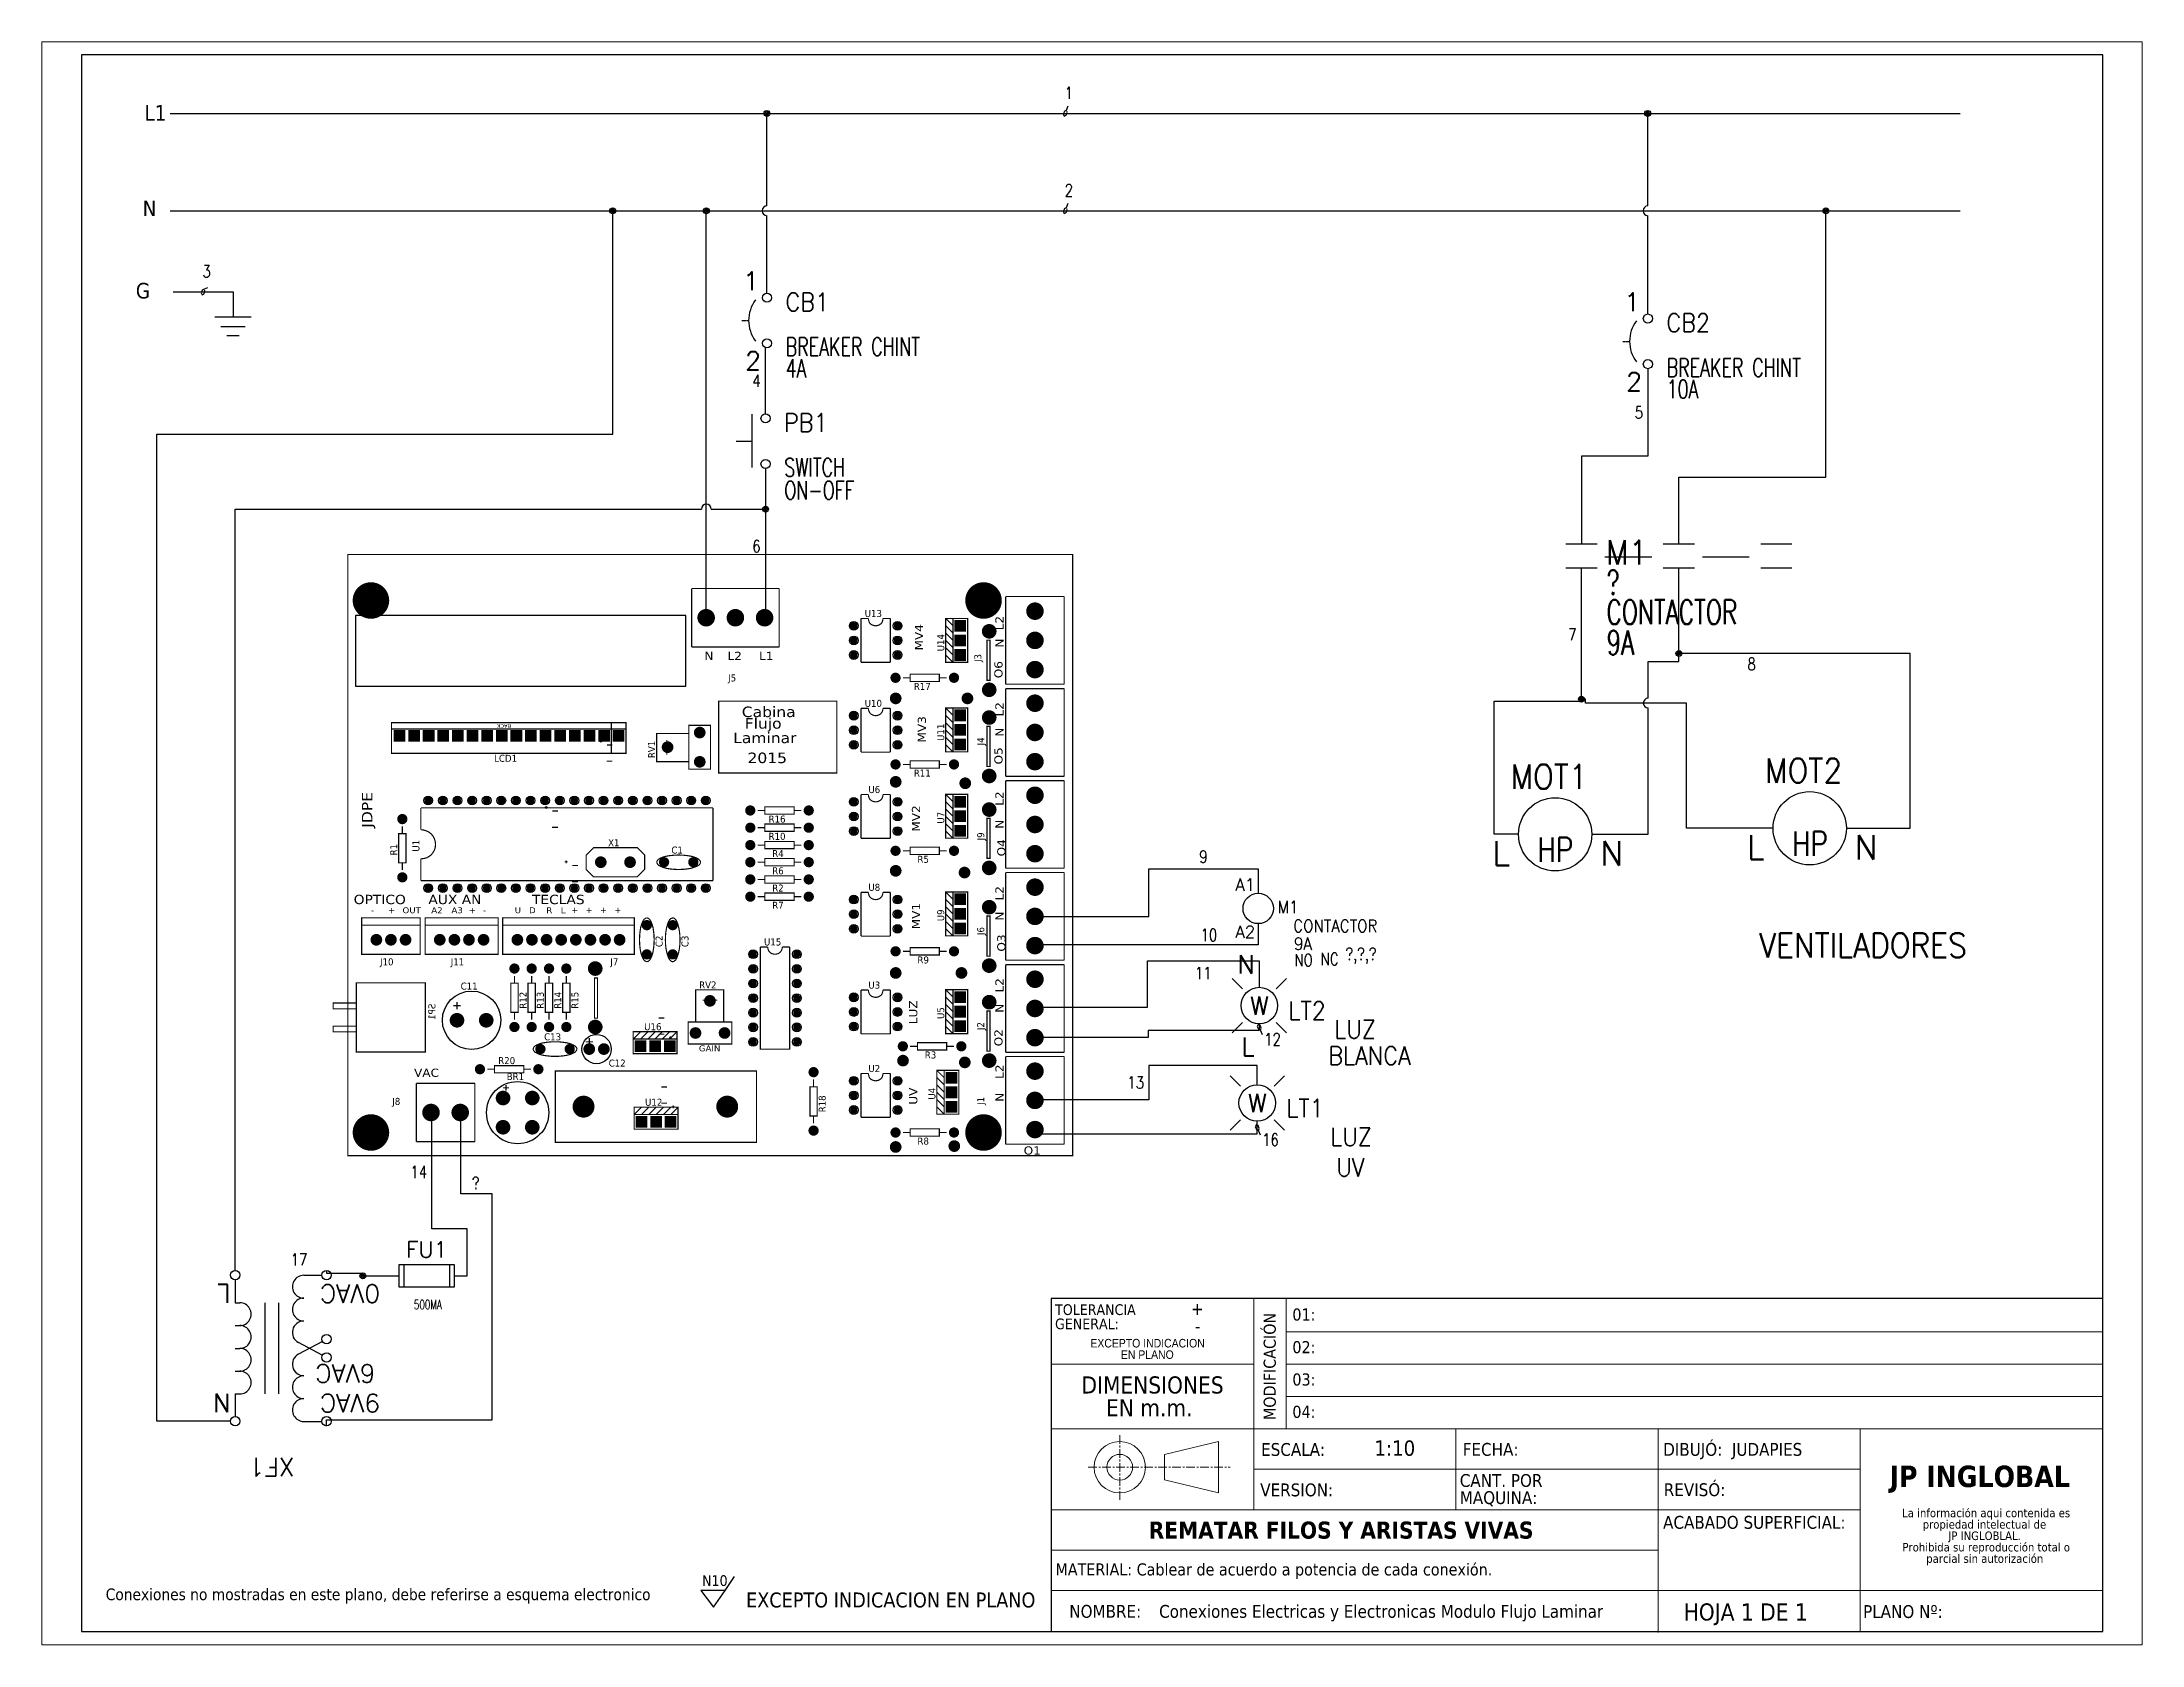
# Paper-space layout 'Layout1' of a CAD drawing. Header units: millimetres. Extents: x 0 to 257, y 0 to 196.
# The model-space entities are those that its viewports show. They can reach past a viewport. Long polylines and large blocks are cut down to what shows.
import ezdxf
from ezdxf.enums import TextEntityAlignment as Align

# ---------------------------------------------------------------- set-up
doc = ezdxf.new("R2010")
doc.units = ezdxf.units.MM
doc.linetypes.add('CENTERX2', pattern=[20.32, 12.7, -2.54, 2.54, -2.54])
doc.linetypes.add('HIDDEN2', pattern=[0.1875, 0.125, -0.0625])
for name, color, linetype in [('12632256', 7, 'Continuous'), ('BLK_12AWG', 7, 'Continuous'), ('CONTORNO', 179, 'Continuous'), ('DESC', 250, 'Continuous'), ('DESCCHILD', 20, 'Continuous'), ('LINK', 9, 'Continuous'), ('MISC', 7, 'Continuous'), ('SYMS', 7, 'Continuous'), ('TAGS', 250, 'Continuous'), ('TERMS', 250, 'Continuous'), ('WIRES', 7, 'Continuous'), ('XREF', 7, 'Continuous'), ('XREFCHILD', 134, 'Continuous')]:
    doc.layers.add(name, color=color, linetype=linetype)
doc.layers.add('WIRENO', color=7, linetype='Continuous', true_color=0x000000)
doc.styles.add('SLDTEXTSTYLE0', font='tahoma.ttf')
doc.styles.add('SLDTEXTSTYLE1', font='')
doc.styles.add('SLDTEXTSTYLE2', font='GOTHIC.TTF', dxfattribs={"width": 0.913})
doc.styles.get("Standard").update_dxf_attribs({"font": 'tahoma.ttf'})
doc.styles.add('WD', font='romans.shx')
doc.styles.get('SLDTEXTSTYLE1').set_extended_font_data('Tahoma', bold=True)

psp = doc.layouts.get("Layout1")

msp = doc.modelspace()

# ---------------------------------------------------------------- texts
at = {"attachment_point": 1}
for s, width, insert, char_height in [('L1', 0.37194, (124.154, 121.075), 0.16), ('N', 0.37194, (124.135, 120.095), 0.16), ('G', 0.37194, (124.065, 119.25), 0.16), ('Conexiones no mostradas en este plano, debe referirse a esquema electronico', 9.45621, (123.756, 105.847), 0.12)]:
    msp.add_mtext_dynamic_manual_height_columns(s, width=width, gutter_width=0.05, heights=[0], dxfattribs=dict(at, insert=insert, char_height=char_height))
at = {"color": 7, "linetype": 'Continuous', "lineweight": 0, "style": 'SLDTEXTSTYLE0'}
for s, insert, char_height, attachment_point in [('+ ', (135.027, 108.786), 0.1318, 3), ('01:', (135.937, 108.722), 0.1245, 1), ('- ', (134.993, 108.607), 0.1318, 3), ('02:', (135.937, 108.387), 0.1245, 1), ('03:', (135.937, 108.055), 0.1245, 1), ('04:', (135.937, 107.723), 0.1245, 1), ('ESCALA:', (135.616, 107.34), 0.1318, 1), ('FECHA:', (137.686, 107.341), 0.1318, 1), ('VERSION:', (135.607, 106.925), 0.1318, 1), ('REVISÓ:', (139.749, 106.927), 0.1318, 1), ('MATERIAL: Cablear de acuerdo a potencia de cada conexión.', (133.505, 106.105), 0.1245, 1), ('\\pi-0.39529,l0.52705,t1.0541;NOMBRE:^IConexiones Electricas y Electronicas Modulo Flujo Laminar ', (133.515, 105.678), 0.13176, 1), ('HOJA 1 DE 1', (139.953, 105.694), 0.17568, 1), ('PLANO Nº:', (141.795, 105.676), 0.1318, 1)]:
    msp.add_mtext(s, dxfattribs=dict(at, insert=insert, char_height=char_height, attachment_point=attachment_point))
at = {"color": 7, "linetype": 'Continuous', "lineweight": 0, "insert": (135.642, 107.576), "char_height": 0.1245, "attachment_point": 1, "rotation": 90, "style": 'SLDTEXTSTYLE0'}
msp.add_mtext('MODIFICACIÓN', dxfattribs=at)
at = {"layer": 'CONTORNO', "color": 7}
for s, insert, char_height, attachment_point, style in [('1:10', (136.988, 107.367), 0.1581, 2, 'SLDTEXTSTYLE0'), ('DIBUJÓ:  JUDAPIES', (139.743, 107.341), 0.13176, 1, 'SLDTEXTSTYLE0'), ('REMATAR FILOS Y ARISTAS VIVAS', (136.437, 106.534), 0.17568, 2, 'SLDTEXTSTYLE1'), ('ACABADO SUPERFICIAL:', (139.742, 106.592), 0.13176, 1, 'SLDTEXTSTYLE0'), ('EXCEPTO INDICACION EN PLANO', (133.299, 105.806), 0.15372, 3, 'SLDTEXTSTYLE0')]:
    msp.add_mtext(s, dxfattribs=dict(at, insert=insert, char_height=char_height, attachment_point=attachment_point, style=style))
at = {"layer": 'CONTORNO', "attachment_point": 1}
for s, insert, char_height, style in [('JP INGLOBAL', (142.067, 107.108), 0.2196, 'SLDTEXTSTYLE1'), ('N10', (129.878, 105.983), 0.1098, 'SLDTEXTSTYLE0')]:
    msp.add_mtext(s, dxfattribs=dict(at, insert=insert, char_height=char_height, style=style))

# ---------------------------------------------------------------- blocks, each defined once
blk = doc.blocks.new('SW_NOTE_0')
at = {"layer": 'CONTORNO', "color": 0, "attachment_point": 2, "style": 'SLDTEXTSTYLE2'}
for s, insert, char_height in [('EXCEPTO INDICACION', (7.57, 1.35), 1.0583), ('EN PLANO', (7.54, -0.06), 1.058)]:
    blk.add_mtext(s, dxfattribs=dict(at, insert=insert, char_height=char_height))
blk = doc.blocks.new('SW_NOTE_1')
at = {"layer": 'CONTORNO', "color": 0, "attachment_point": 2, "style": 'SLDTEXTSTYLE0'}
for s, insert, char_height in [('DIMENSIONES ', (9.43, 2.69), 2.1167), ('EN m.m.', (9.02, -0.13), 2.117)]:
    blk.add_mtext(s, dxfattribs=dict(at, insert=insert, char_height=char_height))
blk = doc.blocks.new('SW_NOTE_2')
at = {"layer": 'CONTORNO', "color": 0, "char_height": 1.0583, "attachment_point": 2, "style": 'SLDTEXTSTYLE0'}
for s, insert in [('La información aqui contenida es ', (10.29, 1.34)), ('propiedad intelectual de', (10.08, -0.07)), ('JP INGLOBLAL.', (10.1, -1.48)), ('Prohibida su reproducción total o ', (10.3, -2.89)), ('parcial sin autorización', (10.12, -4.3))]:
    blk.add_mtext(s, dxfattribs=dict(at, insert=insert))
blk = doc.blocks.new('SW_NOTE_3')
at = {"color": 0, "linetype": 'Continuous', "lineweight": 0, "attachment_point": 1, "style": 'SLDTEXTSTYLE0'}
for s, insert, char_height in [('TOLERANCIA ', (0, 1.68), 1.3229), ('GENERAL:', (0, -0.08), 1.323)]:
    blk.add_mtext(s, dxfattribs=dict(at, insert=insert, char_height=char_height))
blk = doc.blocks.new('SW_NOTE_4')
at = {"color": 0, "linetype": 'Continuous', "lineweight": 0, "char_height": 1.587, "attachment_point": 1, "style": 'SLDTEXTSTYLE0'}
for s, insert in [('CANT. POR ', (0, 2.02)), ('MAQUINA:', (0, -0.1))]:
    blk.add_mtext(s, dxfattribs=dict(at, insert=insert))
blk = doc.blocks.new('WD_WNH')
at = {"linetype": 'Continuous', "style": 'WD', "width": 0.8}
blk.add_attdef('WIRENO', text='', height=0.125, dxfattribs=at).set_placement((0, 0.062), align=Align.CENTER)
at = {"style": 'WD', "flags": 1}
for tag, p in [('W01USER', (0, 0.078)), ('W02USER', (0, 0.07)), ('W03USER', (0, 0.062)), ('W04USER', (0, 0.055)), ('W05USER', (0, 0.047)), ('W06USER', (0, 0.039)), ('W07USER', (0, 0.031)), ('W08USER', (0, 0.023)), ('W09USER', (0, 0.016)), ('W10USER', (0, 0.008))]:
    blk.add_attdef(tag, text='', height=0.005, dxfattribs=at).set_placement(p, align=Align.CENTER)
blk = doc.blocks.new('VGND2')
for p, q in [((0.09375, 0), (-0.09375, 0)), ((-0.0625, -0.046875), (0.0625, -0.046875)), ((-0.03125, -0.09375), (0.03125, -0.09375))]:
    blk.add_line(p, q)
at = {"style": 'WD', "flags": 1}
blk.add_attdef('X2TERM01', (0, 0), '', height=0.01, dxfattribs=at)
blk = doc.blocks.new('EPAD')
at = {"const_width": 0.5}
blk.add_lwpolyline([(-0.25, 0, 1), (0.25, 0, 1)], format="xyb", close=True, dxfattribs=at)
blk = doc.blocks.new('RPAD')
blk.add_trace([(-0.5, -0.5), (-0.5, 0.5), (0.5, -0.5), (0.5, 0.5)])
blk = doc.blocks.new('TarjetaElec')
at = {"const_width": 0.008}
for points in [[(149.041, 100.354), (154.001, 100.354), (154.001, 104.468), (149.041, 104.468), (149.041, 100.354)], [(151.394, 103.835), (151.394, 104.235)], [(151.993, 104.235), (151.394, 104.235)], [(151.993, 103.835), (151.993, 104.235)], [(153.543, 104.18), (153.943, 104.18)], [(153.543, 104.18), (153.543, 103.58)], [(153.943, 103.58), (153.943, 104.18)], [(152.553, 104.03), (152.603, 104.03)], [(152.553, 104.03), (152.553, 103.73)], [(152.653, 103.98), (152.643, 103.981), (152.633, 103.984), (152.624, 103.988), (152.617, 103.994), (152.611, 104.001), (152.607, 104.01), (152.604, 104.02), (152.603, 104.03)], [(152.653, 103.98), (152.663, 103.981), (152.673, 103.984), (152.681, 103.988), (152.689, 103.994), (152.695, 104.001), (152.699, 104.01), (152.702, 104.02), (152.703, 104.03)], [(152.703, 104.03), (152.753, 104.03)], [(152.753, 104.03), (152.753, 103.73)], [(153.182, 103.73), (153.282, 103.73), (153.282, 104.03), (153.182, 104.03), (153.182, 103.73), (153.132, 103.73), (153.132, 104.03), (153.182, 104.03)], [(153.182, 103.98), (153.132, 104.03)], [(153.182, 103.93), (153.132, 103.98)], [(153.182, 103.88), (153.132, 103.93)], [(151.394, 103.835), (151.993, 103.835)], [(153.182, 103.83), (153.132, 103.88)], [(153.182, 103.78), (153.132, 103.83)], [(153.182, 103.73), (153.132, 103.78)], [(153.415, 103.607), (153.435, 103.607), (153.435, 103.882), (153.415, 103.882), (153.415, 103.607)], [(152.553, 103.73), (152.753, 103.73)], [(152.889, 103.624), (152.839, 103.624)], [(152.889, 103.599), (153.089, 103.599), (153.089, 103.649), (152.889, 103.649), (152.889, 103.599)], [(153.139, 103.624), (153.089, 103.624)], [(153.543, 103.58), (153.943, 103.58)], [(153.543, 103.55), (153.943, 103.55)], [(153.543, 103.55), (153.543, 102.95)], [(153.943, 102.95), (153.943, 103.55)], [(151.578, 102.972), (152.387, 102.972), (152.387, 103.464), (151.578, 103.464), (151.578, 102.972)], [(152.553, 103.415), (152.603, 103.415)], [(152.553, 103.415), (152.553, 103.115)], [(152.653, 103.365), (152.643, 103.366), (152.633, 103.369), (152.624, 103.373), (152.617, 103.379), (152.611, 103.386), (152.607, 103.395), (152.604, 103.405), (152.603, 103.415)], [(152.653, 103.365), (152.663, 103.366), (152.673, 103.369), (152.681, 103.373), (152.689, 103.379), (152.695, 103.386), (152.699, 103.395), (152.702, 103.405), (152.703, 103.415)], [(152.703, 103.415), (152.753, 103.415)], [(152.753, 103.415), (152.753, 103.115)], [(153.182, 103.117), (153.282, 103.117), (153.282, 103.417), (153.182, 103.417), (153.182, 103.117), (153.132, 103.117), (153.132, 103.417), (153.182, 103.417)], [(153.182, 103.367), (153.132, 103.417)], [(153.182, 103.317), (153.132, 103.367)], [(149.34, 103.107), (150.944, 103.107), (150.944, 103.317), (149.34, 103.317), (149.34, 103.107)], [(150.941, 103.273), (149.343, 103.273)], [(150.782, 103.189), (150.762, 103.189)], [(150.772, 103.179), (150.772, 103.199)], [(150.844, 103.111), (150.844, 103.313)], [(151.154, 103.05), (151.374, 103.05), (151.374, 103.243), (151.154, 103.243), (151.154, 103.05)], [(151.224, 103.099), (151.224, 103.199)], [(151.374, 102.999), (151.523, 102.999), (151.523, 103.299), (151.374, 103.299), (151.374, 102.999)], [(153.182, 103.267), (153.132, 103.317)], [(153.182, 103.217), (153.132, 103.267)], [(153.182, 103.167), (153.132, 103.217)], [(153.415, 103.017), (153.435, 103.017), (153.435, 103.292), (153.415, 103.292), (153.415, 103.017)], [(150.852, 103.053), (150.813, 103.053)], [(150.852, 103.164), (150.814, 103.164)], [(152.553, 103.115), (152.753, 103.115)], [(152.889, 103.006), (153.089, 103.006), (153.089, 103.056), (152.889, 103.056), (152.889, 103.006)], [(153.182, 103.117), (153.132, 103.167)], [(152.889, 103.031), (152.839, 103.031)], [(153.139, 103.031), (153.089, 103.031)], [(153.543, 102.95), (153.943, 102.95)], [(153.543, 102.92), (153.943, 102.92)], [(153.543, 102.92), (153.543, 102.321)], [(153.943, 102.321), (153.943, 102.92)], [(150.398, 102.727), (150.398, 102.747)], [(152.553, 102.825), (152.603, 102.825)], [(152.553, 102.825), (152.553, 102.525)], [(152.653, 102.775), (152.643, 102.776), (152.633, 102.779), (152.624, 102.783), (152.617, 102.789), (152.611, 102.796), (152.607, 102.805), (152.604, 102.815), (152.603, 102.825)], [(152.653, 102.775), (152.663, 102.776), (152.673, 102.779), (152.681, 102.783), (152.689, 102.789), (152.695, 102.796), (152.699, 102.805), (152.702, 102.815), (152.703, 102.825)], [(152.703, 102.825), (152.753, 102.825)], [(152.753, 102.825), (152.753, 102.525)], [(153.182, 102.526), (153.282, 102.526), (153.282, 102.826), (153.182, 102.826), (153.182, 102.526), (153.132, 102.526), (153.132, 102.826), (153.182, 102.826)], [(153.182, 102.776), (153.132, 102.826)], [(153.182, 102.726), (153.132, 102.776)], [(149.414, 102.557), (149.414, 102.607)], [(149.541, 102.584), (149.541, 102.734)], [(149.541, 102.734), (151.54, 102.734)], [(150.408, 102.737), (150.388, 102.737)], [(150.478, 102.712), (150.44, 102.712)], [(151.54, 102.734), (151.54, 102.235)], [(151.895, 102.716), (151.845, 102.716)], [(151.895, 102.691), (152.095, 102.691), (152.095, 102.741), (151.895, 102.741), (151.895, 102.691)], [(151.895, 102.573), (152.095, 102.573), (152.095, 102.623), (151.895, 102.623), (151.895, 102.573)], [(152.145, 102.716), (152.095, 102.716)], [(153.182, 102.676), (153.132, 102.726)], [(153.182, 102.626), (153.132, 102.676)], [(153.182, 102.576), (153.132, 102.626)], [(153.415, 102.388), (153.435, 102.388), (153.435, 102.662), (153.415, 102.662), (153.415, 102.388)], [(149.389, 102.358), (149.439, 102.358), (149.439, 102.557), (149.389, 102.557), (149.389, 102.358)], [(149.641, 102.484), (149.639, 102.504), (149.633, 102.523), (149.624, 102.54), (149.612, 102.555), (149.597, 102.567), (149.58, 102.576), (149.561, 102.582), (149.541, 102.584)], [(149.641, 102.484), (149.639, 102.463), (149.633, 102.444), (149.624, 102.428), (149.612, 102.413), (149.597, 102.401), (149.58, 102.392), (149.561, 102.387), (149.541, 102.385)], [(150.478, 102.601), (150.439, 102.601)], [(150.722, 102.461), (151.022, 102.461), (151.072, 102.411), (151.072, 102.312), (151.022, 102.262), (150.722, 102.262), (150.672, 102.312), (150.672, 102.411), (150.722, 102.461)], [(151.895, 102.598), (151.845, 102.598)], [(151.895, 102.479), (151.845, 102.479)], [(151.895, 102.454), (152.095, 102.454), (152.095, 102.504), (151.895, 102.504), (151.895, 102.454)], [(152.145, 102.598), (152.095, 102.598)], [(152.145, 102.479), (152.095, 102.479)], [(152.553, 102.525), (152.753, 102.525)], [(152.889, 102.415), (153.089, 102.415), (153.089, 102.465), (152.889, 102.465), (152.889, 102.415)], [(153.182, 102.526), (153.132, 102.576)], [(149.414, 102.308), (149.414, 102.358)], [(149.541, 102.235), (149.541, 102.385)], [(150.545, 102.364), (150.525, 102.364)], [(150.535, 102.354), (150.535, 102.374)], [(150.615, 102.339), (150.577, 102.339)], [(151.155, 102.362), (151.158, 102.372), (151.166, 102.381), (151.18, 102.39), (151.198, 102.397), (151.22, 102.403), (151.246, 102.407), (151.274, 102.41), (151.305, 102.411)], [(151.155, 102.362), (151.158, 102.352), (151.166, 102.342), (151.18, 102.334), (151.198, 102.327), (151.22, 102.32), (151.246, 102.316), (151.274, 102.313), (151.305, 102.312)], [(151.455, 102.362), (151.452, 102.372), (151.443, 102.381), (151.429, 102.39), (151.411, 102.397), (151.389, 102.403), (151.364, 102.407), (151.336, 102.41), (151.305, 102.411)], [(151.455, 102.362), (151.452, 102.352), (151.443, 102.342), (151.429, 102.334), (151.411, 102.327), (151.389, 102.32), (151.364, 102.316), (151.336, 102.313), (151.305, 102.312)], [(151.895, 102.362), (151.845, 102.362)], [(151.895, 102.337), (152.095, 102.337), (152.095, 102.387), (151.895, 102.387), (151.895, 102.337)], [(152.145, 102.362), (152.095, 102.362)], [(152.889, 102.44), (152.839, 102.44)], [(153.139, 102.44), (153.089, 102.44)], [(153.543, 102.321), (153.943, 102.321)], [(149.541, 102.235), (151.54, 102.235)], [(150.615, 102.228), (150.576, 102.228)], [(151.895, 102.244), (151.845, 102.244)], [(151.895, 102.219), (152.095, 102.219), (152.095, 102.269), (151.895, 102.269), (151.895, 102.219)], [(152.145, 102.244), (152.095, 102.244)], [(153.543, 102.291), (153.943, 102.291)], [(153.543, 102.291), (153.543, 101.691)], [(153.943, 101.691), (153.943, 102.291)], [(151.895, 102.126), (151.845, 102.126)], [(151.895, 102.101), (152.095, 102.101), (152.095, 102.151), (151.895, 102.151), (151.895, 102.101)], [(152.145, 102.126), (152.095, 102.126)], [(152.553, 102.156), (152.603, 102.156)], [(152.553, 102.156), (152.553, 101.856)], [(152.653, 102.106), (152.643, 102.107), (152.633, 102.11), (152.624, 102.114), (152.617, 102.12), (152.611, 102.127), (152.607, 102.136), (152.604, 102.146), (152.603, 102.156)], [(152.653, 102.106), (152.663, 102.107), (152.673, 102.11), (152.681, 102.114), (152.689, 102.12), (152.695, 102.127), (152.699, 102.136), (152.702, 102.146), (152.703, 102.156)], [(152.703, 102.156), (152.753, 102.156)], [(152.753, 102.156), (152.753, 101.856)], [(153.182, 101.858), (153.282, 101.858), (153.282, 102.158), (153.182, 102.158), (153.182, 101.858), (153.132, 101.858), (153.132, 102.158), (153.182, 102.158)], [(153.182, 102.108), (153.132, 102.158)], [(153.182, 102.058), (153.132, 102.108)], [(153.182, 102.008), (153.132, 102.058)], [(149.136, 101.731), (149.536, 101.731), (149.536, 101.981), (149.136, 101.981), (149.136, 101.731)], [(149.136, 101.931), (149.536, 101.931)], [(149.57, 101.731), (150.07, 101.731), (150.07, 101.981), (149.57, 101.981), (149.57, 101.731)], [(149.57, 101.931), (150.07, 101.931)], [(150.101, 101.731), (151.001, 101.731), (151.001, 101.981), (150.101, 101.981), (150.101, 101.731)], [(150.101, 101.931), (151.001, 101.931)], [(151.087, 101.981), (151.077, 101.978), (151.067, 101.97), (151.059, 101.956), (151.051, 101.938), (151.045, 101.916), (151.041, 101.89), (151.038, 101.862), (151.037, 101.831)], [(151.087, 101.981), (151.097, 101.978), (151.107, 101.97), (151.115, 101.956), (151.123, 101.938), (151.129, 101.916), (151.133, 101.89), (151.136, 101.862), (151.137, 101.831)], [(151.264, 101.981), (151.254, 101.978), (151.244, 101.97), (151.236, 101.956), (151.229, 101.938), (151.223, 101.916), (151.218, 101.89), (151.215, 101.862), (151.214, 101.831)], [(151.264, 101.981), (151.274, 101.978), (151.284, 101.97), (151.292, 101.956), (151.299, 101.938), (151.305, 101.916), (151.31, 101.89), (151.313, 101.862), (151.314, 101.831)], [(153.182, 101.958), (153.132, 102.008)], [(153.182, 101.908), (153.132, 101.958)], [(153.182, 101.858), (153.132, 101.908)], [(153.415, 101.719), (153.435, 101.719), (153.435, 101.994), (153.415, 101.994), (153.415, 101.719)], [(151.087, 101.681), (151.082, 101.682), (151.077, 101.684), (151.067, 101.693), (151.059, 101.706), (151.051, 101.725), (151.045, 101.747), (151.041, 101.772), (151.038, 101.8), (151.037, 101.831)], [(151.087, 101.681), (151.092, 101.682), (151.097, 101.684), (151.107, 101.693), (151.115, 101.706), (151.123, 101.725), (151.129, 101.747), (151.133, 101.772), (151.136, 101.8), (151.137, 101.831)], [(151.264, 101.681), (151.259, 101.682), (151.254, 101.684), (151.244, 101.693), (151.236, 101.706), (151.229, 101.725), (151.223, 101.747), (151.218, 101.772), (151.215, 101.8), (151.214, 101.831)], [(151.264, 101.681), (151.269, 101.682), (151.274, 101.684), (151.284, 101.693), (151.292, 101.706), (151.299, 101.725), (151.305, 101.747), (151.31, 101.772), (151.313, 101.8), (151.314, 101.831)], [(151.864, 101.782), (151.914, 101.782)], [(151.864, 101.782), (151.864, 101.082), (152.064, 101.082), (152.064, 101.782)], [(151.964, 101.732), (151.954, 101.733), (151.944, 101.736), (151.935, 101.74), (151.928, 101.746), (151.922, 101.753), (151.918, 101.762), (151.915, 101.772), (151.914, 101.782)], [(151.964, 101.732), (151.974, 101.733), (151.984, 101.736), (151.992, 101.74), (151.999, 101.746), (152.005, 101.753), (152.01, 101.762), (152.013, 101.772), (152.014, 101.782)], [(152.014, 101.782), (152.064, 101.782)], [(152.553, 101.856), (152.753, 101.856)], [(152.889, 101.752), (152.839, 101.752)], [(152.889, 101.727), (153.089, 101.727), (153.089, 101.777), (152.889, 101.777), (152.889, 101.727)], [(153.139, 101.752), (153.089, 101.752)], [(153.543, 101.691), (153.943, 101.691)], [(153.543, 101.661), (153.943, 101.661)], [(153.543, 101.661), (153.543, 101.061)], [(153.943, 101.061), (153.943, 101.661)], [(149.099, 101.063), (149.571, 101.063), (149.571, 101.536), (149.099, 101.536), (149.099, 101.063)], [(150.156, 101.334), (150.206, 101.334), (150.206, 101.534), (150.156, 101.534), (150.156, 101.334)], [(150.181, 101.584), (150.181, 101.534)], [(150.274, 101.334), (150.324, 101.334), (150.324, 101.534), (150.274, 101.534), (150.274, 101.334)], [(150.299, 101.584), (150.299, 101.534)], [(150.393, 101.334), (150.443, 101.334), (150.443, 101.534), (150.393, 101.534), (150.393, 101.334)], [(150.418, 101.584), (150.418, 101.534)], [(150.511, 101.334), (150.561, 101.334), (150.561, 101.534), (150.511, 101.534), (150.511, 101.334)], [(150.536, 101.584), (150.536, 101.534)], [(150.729, 101.294), (150.749, 101.294), (150.749, 101.569), (150.729, 101.569), (150.729, 101.294)], [(151.421, 101.268), (151.613, 101.268), (151.613, 101.488), (151.421, 101.488), (151.421, 101.268)], [(152.553, 101.487), (152.603, 101.487)], [(152.553, 101.487), (152.553, 101.187)], [(152.653, 101.437), (152.643, 101.438), (152.633, 101.441), (152.624, 101.445), (152.617, 101.451), (152.611, 101.458), (152.607, 101.467), (152.604, 101.477), (152.603, 101.487)], [(152.653, 101.437), (152.663, 101.438), (152.673, 101.441), (152.681, 101.445), (152.689, 101.451), (152.695, 101.458), (152.699, 101.467), (152.702, 101.477), (152.703, 101.487)], [(152.703, 101.487), (152.753, 101.487)], [(152.753, 101.487), (152.753, 101.187)], [(153.182, 101.189), (153.282, 101.189), (153.282, 101.489), (153.182, 101.489), (153.182, 101.189), (153.132, 101.189), (153.132, 101.489), (153.182, 101.489)], [(153.182, 101.439), (153.132, 101.489)], [(148.941, 101.358), (149.099, 101.358), (149.099, 101.398), (148.941, 101.398), (148.941, 101.358)], [(149.763, 101.38), (149.813, 101.38)], [(149.788, 101.405), (149.788, 101.355)], [(150.181, 101.334), (150.181, 101.284)], [(150.299, 101.334), (150.299, 101.284)], [(150.418, 101.334), (150.418, 101.284)], [(150.536, 101.334), (150.536, 101.284)], [(151.47, 101.418), (151.569, 101.418)], [(153.182, 101.389), (153.132, 101.439)], [(153.182, 101.339), (153.132, 101.389)], [(153.182, 101.289), (153.132, 101.339)], [(153.415, 101.069), (153.435, 101.069), (153.435, 101.344), (153.415, 101.344), (153.415, 101.069)], [(148.941, 101.201), (149.099, 101.201), (149.099, 101.24), (148.941, 101.24), (148.941, 101.201)], [(150.994, 101.152), (150.994, 101.202), (151.294, 101.202), (151.294, 101.152)], [(150.994, 101.152), (151.044, 101.202)], [(151.044, 101.152), (151.094, 101.202)], [(151.094, 101.152), (151.144, 101.202)], [(151.144, 101.152), (151.194, 101.202)], [(151.168, 101.296), (151.207, 101.296)], [(151.168, 101.185), (151.206, 101.185)], [(151.194, 101.152), (151.244, 101.202)], [(151.244, 101.152), (151.294, 101.202)], [(151.248, 101.17), (151.248, 101.15)], [(151.37, 101.118), (151.669, 101.118), (151.669, 101.268), (151.37, 101.268), (151.37, 101.118)], [(152.553, 101.187), (152.753, 101.187)], [(153.182, 101.239), (153.132, 101.289)], [(153.182, 101.189), (153.132, 101.239)], [(150.309, 101.083), (150.312, 101.093), (150.32, 101.103), (150.334, 101.111), (150.352, 101.119), (150.374, 101.125), (150.4, 101.129), (150.428, 101.132), (150.459, 101.133)], [(150.309, 101.083), (150.312, 101.073), (150.32, 101.063), (150.334, 101.055), (150.352, 101.047), (150.374, 101.041), (150.4, 101.037), (150.428, 101.034), (150.459, 101.033)], [(150.609, 101.083), (150.606, 101.093), (150.597, 101.103), (150.583, 101.111), (150.565, 101.119), (150.543, 101.125), (150.518, 101.129), (150.49, 101.132), (150.459, 101.133)], [(150.609, 101.083), (150.606, 101.073), (150.597, 101.063), (150.583, 101.055), (150.565, 101.047), (150.543, 101.041), (150.518, 101.037), (150.49, 101.034), (150.459, 101.033)], [(150.668, 101.133), (150.718, 101.133)], [(150.693, 101.158), (150.693, 101.108)], [(150.994, 101.052), (151.294, 101.052), (151.294, 101.152), (150.994, 101.152), (150.994, 101.052)], [(151.238, 101.16), (151.258, 101.16)], [(152.939, 101.102), (152.889, 101.102)], [(152.939, 101.077), (153.139, 101.077), (153.139, 101.127), (152.939, 101.127), (152.939, 101.077)], [(153.189, 101.102), (153.139, 101.102)], [(153.543, 101.061), (153.943, 101.061)], [(153.543, 101.032), (153.943, 101.032)], [(153.543, 101.032), (153.543, 100.432)], [(153.943, 100.432), (153.943, 101.032)], [(149.995, 100.945), (150.045, 100.945)], [(150.045, 100.92), (150.245, 100.92), (150.245, 100.97), (150.045, 100.97), (150.045, 100.92)], [(150.245, 100.945), (150.295, 100.945)], [(150.461, 100.445), (151.838, 100.445), (151.838, 100.933), (150.461, 100.933), (150.461, 100.445)], [(152.553, 100.916), (152.603, 100.916)], [(152.553, 100.916), (152.553, 100.616)], [(152.653, 100.866), (152.643, 100.867), (152.633, 100.87), (152.624, 100.874), (152.617, 100.88), (152.611, 100.887), (152.607, 100.896), (152.604, 100.906), (152.603, 100.916)], [(152.653, 100.866), (152.663, 100.867), (152.673, 100.87), (152.681, 100.874), (152.689, 100.88), (152.695, 100.887), (152.699, 100.896), (152.702, 100.906), (152.703, 100.916)], [(152.703, 100.916), (152.753, 100.916)], [(152.753, 100.916), (152.753, 100.616)], [(153.122, 100.637), (153.222, 100.637), (153.222, 100.937), (153.122, 100.937), (153.122, 100.637), (153.072, 100.637), (153.072, 100.937), (153.122, 100.937)], [(153.122, 100.887), (153.072, 100.937)], [(153.122, 100.837), (153.072, 100.887)], [(149.51, 100.849), (149.51, 100.449)], [(149.51, 100.849), (149.91, 100.849)], [(149.91, 100.849), (149.91, 100.449)], [(150.103, 100.818), (150.143, 100.818)], [(150.123, 100.838), (150.123, 100.798)], [(151.187, 100.824), (151.226, 100.824)], [(152.203, 100.625), (152.253, 100.625), (152.253, 100.825), (152.203, 100.825), (152.203, 100.625)], [(152.228, 100.875), (152.228, 100.825)], [(153.122, 100.787), (153.072, 100.837)], [(153.122, 100.737), (153.072, 100.787)], [(153.122, 100.687), (153.072, 100.737)], [(151, 100.635), (151, 100.685), (151.3, 100.685), (151.3, 100.635)], [(151, 100.635), (151.05, 100.685)], [(151, 100.535), (151.3, 100.535), (151.3, 100.635), (151, 100.635), (151, 100.535)], [(151.05, 100.635), (151.1, 100.685)], [(151.1, 100.635), (151.15, 100.685)], [(151.15, 100.635), (151.2, 100.685)], [(151.187, 100.713), (151.225, 100.713)], [(151.2, 100.635), (151.25, 100.685)], [(151.25, 100.635), (151.3, 100.685)], [(151.257, 100.688), (151.277, 100.688)], [(151.267, 100.698), (151.267, 100.678)], [(152.228, 100.625), (152.228, 100.575)], [(152.553, 100.616), (152.753, 100.616)], [(153.122, 100.637), (153.072, 100.687)], [(149.51, 100.449), (149.91, 100.449)], [(152.889, 100.512), (152.839, 100.512)], [(152.889, 100.487), (153.089, 100.487), (153.089, 100.537), (152.889, 100.537), (152.889, 100.487)], [(153.139, 100.512), (153.089, 100.512)], [(153.543, 100.432), (153.943, 100.432)]]:
    blk.add_lwpolyline(points, dxfattribs=at)
blk.add_lwpolyline([(149.093, 103.566), (151.353, 103.566), (151.353, 104.05), (149.093, 104.05), (149.093, 103.566)])
for centre, radius in [((149.199, 104.153), 0.03), ((151.493, 104.035), 0.03), ((151.693, 104.035), 0.03), ((151.893, 104.035), 0.03), ((153.391, 104.153), 0.03), ((153.743, 104.08), 0.03), ((152.503, 103.98), 0.03), ((152.503, 103.88), 0.03), ((152.803, 103.98), 0.03), ((152.803, 103.88), 0.03), ((153.232, 103.98), 0.025), ((153.232, 103.88), 0.025), ((153.43, 103.942), 0.025), ((153.743, 103.88), 0.03), ((152.503, 103.78), 0.03), ((152.803, 103.78), 0.03), ((153.232, 103.78), 0.025), ((152.789, 103.624), 0.025), ((153.189, 103.624), 0.025), ((153.743, 103.68), 0.03), ((152.79, 103.483), 0.025), ((153.281, 103.483), 0.025), ((153.43, 103.542), 0.025), ((153.743, 103.45), 0.03), ((152.503, 103.365), 0.03), ((152.803, 103.365), 0.03), ((153.232, 103.367), 0.025), ((153.43, 103.352), 0.025), ((149.394, 103.227), 0.025), ((149.494, 103.227), 0.025), ((149.594, 103.227), 0.025), ((149.694, 103.227), 0.025), ((149.794, 103.227), 0.025), ((149.894, 103.227), 0.025), ((149.994, 103.227), 0.025), ((150.094, 103.227), 0.025), ((150.194, 103.227), 0.025), ((150.294, 103.227), 0.025), ((150.394, 103.227), 0.025), ((150.494, 103.227), 0.025), ((150.594, 103.227), 0.025), ((150.694, 103.227), 0.025), ((150.794, 103.227), 0.025), ((150.894, 103.227), 0.025), ((151.449, 103.249), 0.025), ((152.503, 103.265), 0.03), ((152.503, 103.165), 0.03), ((152.803, 103.265), 0.03), ((152.803, 103.165), 0.03), ((153.232, 103.267), 0.025), ((153.232, 103.167), 0.025), ((153.743, 103.25), 0.03), ((151.229, 103.149), 0.025), ((151.449, 103.049), 0.025), ((152.789, 103.031), 0.025), ((153.189, 103.031), 0.025), ((153.743, 103.05), 0.03), ((152.79, 102.912), 0.025), ((153.266, 102.902), 0.025), ((153.43, 102.952), 0.025), ((149.591, 102.784), 0.03), ((149.691, 102.784), 0.03), ((149.791, 102.784), 0.03), ((149.891, 102.784), 0.03), ((149.991, 102.784), 0.03), ((150.091, 102.784), 0.03), ((150.191, 102.784), 0.03), ((150.291, 102.784), 0.03), ((150.391, 102.784), 0.03), ((150.491, 102.784), 0.03), ((150.591, 102.784), 0.03), ((150.691, 102.784), 0.03), ((150.791, 102.784), 0.03), ((150.891, 102.784), 0.03), ((150.991, 102.784), 0.03), ((151.091, 102.784), 0.03), ((151.191, 102.784), 0.03), ((151.291, 102.784), 0.03), ((151.391, 102.784), 0.03), ((151.49, 102.784), 0.03), ((152.503, 102.775), 0.03), ((152.803, 102.775), 0.03), ((153.232, 102.776), 0.025), ((153.743, 102.82), 0.03), ((149.414, 102.657), 0.025), ((151.795, 102.716), 0.025), ((151.795, 102.598), 0.025), ((152.195, 102.716), 0.025), ((152.195, 102.598), 0.025), ((152.503, 102.675), 0.03), ((152.803, 102.675), 0.03), ((153.232, 102.676), 0.025), ((153.43, 102.722), 0.025), ((153.743, 102.62), 0.03), ((151.795, 102.479), 0.025), ((152.195, 102.479), 0.025), ((152.503, 102.575), 0.03), ((152.789, 102.44), 0.025), ((152.803, 102.575), 0.03), ((153.189, 102.44), 0.025), ((153.232, 102.576), 0.025), ((150.772, 102.362), 0.025), ((150.972, 102.362), 0.025), ((151.205, 102.362), 0.025), ((151.405, 102.362), 0.025), ((151.795, 102.362), 0.025), ((152.195, 102.362), 0.025), ((152.79, 102.303), 0.025), ((153.43, 102.323), 0.025), ((153.743, 102.42), 0.03), ((149.414, 102.258), 0.025), ((149.591, 102.185), 0.03), ((149.691, 102.185), 0.03), ((149.791, 102.185), 0.03), ((149.891, 102.185), 0.03), ((149.991, 102.185), 0.03), ((150.091, 102.185), 0.03), ((150.191, 102.185), 0.03), ((150.291, 102.185), 0.03), ((150.391, 102.185), 0.03), ((150.491, 102.185), 0.03), ((150.591, 102.185), 0.03), ((150.691, 102.185), 0.03), ((150.791, 102.185), 0.03), ((150.891, 102.185), 0.03), ((150.991, 102.185), 0.03), ((151.091, 102.185), 0.03), ((151.191, 102.185), 0.03), ((151.291, 102.185), 0.03), ((151.391, 102.185), 0.03), ((151.49, 102.185), 0.03), ((151.795, 102.244), 0.025), ((152.195, 102.244), 0.025), ((153.261, 102.291), 0.025), ((153.743, 102.191), 0.03), ((151.795, 102.126), 0.025), ((152.195, 102.126), 0.025), ((152.503, 102.106), 0.03), ((152.503, 102.006), 0.03), ((152.803, 102.106), 0.03), ((152.803, 102.006), 0.03), ((153.232, 102.108), 0.025), ((153.232, 102.008), 0.025), ((153.43, 102.054), 0.025), ((151.087, 101.931), 0.025), ((151.264, 101.931), 0.025), ((152.503, 101.906), 0.03), ((152.803, 101.906), 0.03), ((153.232, 101.908), 0.025), ((153.743, 101.991), 0.03), ((149.236, 101.831), 0.01), ((149.336, 101.831), 0.01), ((149.436, 101.831), 0.01), ((149.67, 101.831), 0.01), ((149.77, 101.831), 0.01), ((149.87, 101.831), 0.01), ((149.97, 101.831), 0.01), ((150.201, 101.831), 0.01), ((150.301, 101.831), 0.01), ((150.401, 101.831), 0.01), ((150.501, 101.831), 0.01), ((150.601, 101.831), 0.01), ((150.701, 101.831), 0.01), ((150.801, 101.831), 0.01), ((150.901, 101.831), 0.01), ((151.087, 101.731), 0.025), ((151.264, 101.731), 0.025), ((151.814, 101.732), 0.03), ((152.114, 101.732), 0.03), ((152.789, 101.752), 0.025), ((153.189, 101.752), 0.025), ((153.743, 101.791), 0.03), ((150.181, 101.634), 0.025), ((150.299, 101.634), 0.025), ((150.418, 101.634), 0.025), ((150.536, 101.634), 0.025), ((150.734, 101.634), 0.025), ((151.814, 101.632), 0.03), ((152.114, 101.632), 0.03), ((152.79, 101.604), 0.025), ((153.24, 101.604), 0.025), ((153.43, 101.654), 0.025), ((151.814, 101.532), 0.03), ((151.814, 101.432), 0.03), ((152.114, 101.532), 0.03), ((152.114, 101.432), 0.03), ((152.503, 101.437), 0.03), ((152.803, 101.437), 0.03), ((153.232, 101.439), 0.025), ((153.743, 101.561), 0.03), ((151.519, 101.413), 0.025), ((151.814, 101.332), 0.03), ((152.114, 101.332), 0.03), ((152.503, 101.337), 0.03), ((152.803, 101.337), 0.03), ((153.232, 101.339), 0.025), ((153.43, 101.404), 0.025), ((153.743, 101.361), 0.03), ((149.788, 101.28), 0.025), ((149.988, 101.28), 0.025), ((150.181, 101.234), 0.025), ((150.299, 101.234), 0.025), ((150.418, 101.234), 0.025), ((150.536, 101.234), 0.025), ((150.734, 101.234), 0.025), ((151.42, 101.193), 0.025), ((151.619, 101.193), 0.025), ((151.814, 101.232), 0.03), ((152.114, 101.232), 0.03), ((152.503, 101.237), 0.03), ((152.803, 101.237), 0.03), ((153.232, 101.239), 0.025), ((153.743, 101.161), 0.03), ((150.359, 101.083), 0.025), ((150.559, 101.083), 0.025), ((150.693, 101.083), 0.025), ((150.793, 101.083), 0.025), ((151.044, 101.102), 0.025), ((151.144, 101.102), 0.025), ((151.244, 101.102), 0.025), ((151.814, 101.132), 0.03), ((152.114, 101.132), 0.03), ((152.839, 101.102), 0.025), ((152.84, 101.004), 0.025), ((153.239, 101.102), 0.025), ((153.43, 101.004), 0.025), ((149.945, 100.945), 0.025), ((150.345, 100.945), 0.025), ((152.228, 100.925), 0.025), ((152.503, 100.866), 0.03), ((152.803, 100.866), 0.03), ((153.172, 100.887), 0.025), ((153.263, 100.992), 0.025), ((153.743, 100.932), 0.03), ((150.103, 100.748), 0.025), ((150.303, 100.748), 0.025), ((152.503, 100.766), 0.03), ((152.803, 100.766), 0.03), ((153.172, 100.787), 0.025), ((153.743, 100.732), 0.03), ((149.61, 100.649), 0.03), ((149.81, 100.649), 0.03), ((150.654, 100.689), 0.03), ((151.05, 100.585), 0.025), ((151.15, 100.585), 0.025), ((151.25, 100.585), 0.025), ((151.637, 100.689), 0.03), ((152.503, 100.666), 0.03), ((152.803, 100.666), 0.03), ((153.172, 100.687), 0.025), ((149.199, 100.512), 0.03), ((150.103, 100.548), 0.025), ((150.303, 100.548), 0.025), ((152.228, 100.525), 0.025), ((152.789, 100.512), 0.025), ((153.189, 100.512), 0.025), ((153.391, 100.512), 0.03), ((153.743, 100.532), 0.03), ((152.79, 100.413), 0.025), ((153.191, 100.419), 0.025)]:
    blk.add_circle(centre, radius)
at = {"layer": '12632256'}
for centre, radius in [((149.888, 101.28), 0.2), ((150.743, 101.083), 0.1), ((150.203, 100.648), 0.213)]:
    blk.add_circle(centre, radius, dxfattribs=at)
for name, p, xscale, yscale in [('EPAD', (149.199, 104.153), 0.25, 0.25), ('EPAD', (153.391, 104.153), 0.25, 0.25), ('EPAD', (151.493, 104.035), 0.12, 0.12), ('EPAD', (151.693, 104.035), 0.12, 0.12), ('EPAD', (151.893, 104.035), 0.12, 0.12), ('EPAD', (153.743, 104.08), 0.12, 0.12), ('EPAD', (152.503, 103.88), 0.05, 0.05), ('EPAD', (152.803, 103.98), 0.05, 0.05), ('EPAD', (152.803, 103.88), 0.05, 0.05), ('EPAD', (153.43, 103.942), 0.1, 0.1), ('EPAD', (153.743, 103.88), 0.12, 0.12), ('EPAD', (152.503, 103.78), 0.05, 0.05), ('EPAD', (152.803, 103.78), 0.05, 0.05), ('EPAD', (152.789, 103.624), 0.07, 0.07), ('EPAD', (153.189, 103.624), 0.07, 0.07), ('EPAD', (153.743, 103.68), 0.12, 0.12), ('EPAD', (152.79, 103.483), 0.08, 0.08), ('EPAD', (153.281, 103.483), 0.08, 0.08), ('EPAD', (153.43, 103.542), 0.1, 0.1), ('EPAD', (153.743, 103.45), 0.12, 0.12), ('EPAD', (152.803, 103.365), 0.05, 0.05), ('EPAD', (153.43, 103.352), 0.1, 0.1), ('EPAD', (151.229, 103.149), 0.08, 0.08), ('EPAD', (151.449, 103.249), 0.08, 0.08), ('EPAD', (152.503, 103.265), 0.05, 0.05), ('EPAD', (152.503, 103.165), 0.05, 0.05), ('EPAD', (152.803, 103.265), 0.05, 0.05), ('EPAD', (152.803, 103.165), 0.05, 0.05), ('EPAD', (153.743, 103.25), 0.12, 0.12), ('EPAD', (151.449, 103.049), 0.08, 0.08), ('EPAD', (152.789, 103.031), 0.07, 0.07), ('EPAD', (153.189, 103.031), 0.07, 0.07), ('EPAD', (153.743, 103.05), 0.12, 0.12), ('EPAD', (152.79, 102.912), 0.08, 0.08), ('EPAD', (153.266, 102.902), 0.08, 0.08), ('EPAD', (153.43, 102.952), 0.1, 0.1), ('EPAD', (149.591, 102.784), 0.05, 0.05), ('EPAD', (149.691, 102.784), 0.05, 0.05), ('EPAD', (149.791, 102.784), 0.05, 0.05), ('EPAD', (149.891, 102.784), 0.05, 0.05), ('EPAD', (149.991, 102.784), 0.05, 0.05), ('EPAD', (150.091, 102.784), 0.05, 0.05), ('EPAD', (150.191, 102.784), 0.05, 0.05), ('EPAD', (150.291, 102.784), 0.05, 0.05), ('EPAD', (150.391, 102.784), 0.05, 0.05), ('EPAD', (150.491, 102.784), 0.05, 0.05), ('EPAD', (150.591, 102.784), 0.05, 0.05), ('EPAD', (150.691, 102.784), 0.05, 0.05), ('EPAD', (150.791, 102.784), 0.05, 0.05), ('EPAD', (150.891, 102.784), 0.05, 0.05), ('EPAD', (150.991, 102.784), 0.05, 0.05), ('EPAD', (151.091, 102.784), 0.05, 0.05), ('EPAD', (151.191, 102.784), 0.05, 0.05), ('EPAD', (151.291, 102.784), 0.05, 0.05), ('EPAD', (151.391, 102.784), 0.05, 0.05), ('EPAD', (151.49, 102.784), 0.05, 0.05), ('EPAD', (151.795, 102.716), 0.07, 0.07), ('EPAD', (152.195, 102.716), 0.07, 0.07), ('EPAD', (152.803, 102.775), 0.05, 0.05), ('EPAD', (153.43, 102.722), 0.1, 0.1), ('EPAD', (153.743, 102.82), 0.12, 0.12), ('EPAD', (149.414, 102.657), 0.07, 0.07), ('EPAD', (151.795, 102.598), 0.07, 0.07), ('EPAD', (152.195, 102.598), 0.07, 0.07), ('EPAD', (152.503, 102.675), 0.05, 0.05), ('EPAD', (152.803, 102.675), 0.05, 0.05), ('EPAD', (153.743, 102.62), 0.12, 0.12), ('EPAD', (151.795, 102.479), 0.07, 0.07), ('EPAD', (152.195, 102.479), 0.07, 0.07), ('EPAD', (152.503, 102.575), 0.05, 0.05), ('EPAD', (152.789, 102.44), 0.07, 0.07), ('EPAD', (152.803, 102.575), 0.05, 0.05), ('EPAD', (153.189, 102.44), 0.07, 0.07), ('EPAD', (153.743, 102.42), 0.12, 0.12), ('EPAD', (150.772, 102.362), 0.08, 0.08), ('EPAD', (150.972, 102.362), 0.08, 0.08), ('EPAD', (151.205, 102.362), 0.07, 0.07), ('EPAD', (151.405, 102.362), 0.07, 0.07), ('EPAD', (151.795, 102.362), 0.07, 0.07), ('EPAD', (152.195, 102.362), 0.07, 0.07), ('EPAD', (152.79, 102.303), 0.08, 0.08), ('EPAD', (153.261, 102.291), 0.08, 0.08), ('EPAD', (153.43, 102.323), 0.1, 0.1), ('EPAD', (149.414, 102.258), 0.07, 0.07), ('RPAD', (149.591, 102.185), 0.05, 0.05), ('EPAD', (149.691, 102.185), 0.05, 0.05), ('EPAD', (149.791, 102.185), 0.05, 0.05), ('EPAD', (149.891, 102.185), 0.05, 0.05), ('EPAD', (149.991, 102.185), 0.05, 0.05), ('EPAD', (150.091, 102.185), 0.05, 0.05), ('EPAD', (150.191, 102.185), 0.05, 0.05), ('EPAD', (150.291, 102.185), 0.05, 0.05), ('EPAD', (150.391, 102.185), 0.05, 0.05), ('EPAD', (150.491, 102.185), 0.05, 0.05), ('EPAD', (150.591, 102.185), 0.05, 0.05), ('EPAD', (150.691, 102.185), 0.05, 0.05), ('EPAD', (150.791, 102.185), 0.05, 0.05), ('EPAD', (150.891, 102.185), 0.05, 0.05), ('EPAD', (150.991, 102.185), 0.05, 0.05), ('EPAD', (151.091, 102.185), 0.05, 0.05), ('EPAD', (151.191, 102.185), 0.05, 0.05), ('EPAD', (151.291, 102.185), 0.05, 0.05), ('EPAD', (151.391, 102.185), 0.05, 0.05), ('EPAD', (151.49, 102.185), 0.05, 0.05), ('EPAD', (151.795, 102.244), 0.07, 0.07), ('EPAD', (152.195, 102.244), 0.07, 0.07), ('EPAD', (153.743, 102.191), 0.12, 0.12), ('EPAD', (151.795, 102.126), 0.07, 0.07), ('EPAD', (152.195, 102.126), 0.07, 0.07), ('EPAD', (152.803, 102.106), 0.05, 0.05), ('EPAD', (153.43, 102.054), 0.1, 0.1), ('EPAD', (153.743, 101.991), 0.12, 0.12), ('EPAD', (151.087, 101.931), 0.07, 0.07), ('EPAD', (151.264, 101.931), 0.07, 0.07), ('EPAD', (152.503, 102.006), 0.05, 0.05), ('EPAD', (152.503, 101.906), 0.05, 0.05), ('EPAD', (152.803, 102.006), 0.05, 0.05), ('EPAD', (152.803, 101.906), 0.05, 0.05), ('EPAD', (149.236, 101.831), 0.08, 0.08), ('EPAD', (149.336, 101.831), 0.08, 0.08), ('EPAD', (149.436, 101.831), 0.08, 0.08), ('EPAD', (149.67, 101.831), 0.08, 0.08), ('EPAD', (149.77, 101.831), 0.08, 0.08), ('EPAD', (149.87, 101.831), 0.08, 0.08), ('EPAD', (149.97, 101.831), 0.08, 0.08), ('EPAD', (150.201, 101.831), 0.08, 0.08), ('EPAD', (150.301, 101.831), 0.08, 0.08), ('EPAD', (150.401, 101.831), 0.08, 0.08), ('EPAD', (150.501, 101.831), 0.08, 0.08), ('EPAD', (150.601, 101.831), 0.08, 0.08), ('EPAD', (150.701, 101.831), 0.08, 0.08), ('EPAD', (150.801, 101.831), 0.08, 0.08), ('EPAD', (150.901, 101.831), 0.08, 0.08), ('EPAD', (151.087, 101.731), 0.07, 0.07), ('EPAD', (151.264, 101.731), 0.07, 0.07), ('EPAD', (152.114, 101.732), 0.05, 0.05), ('EPAD', (152.789, 101.752), 0.07, 0.07), ('EPAD', (153.189, 101.752), 0.07, 0.07), ('EPAD', (153.743, 101.791), 0.12, 0.12), ('EPAD', (150.181, 101.634), 0.07, 0.07), ('EPAD', (150.299, 101.634), 0.07, 0.07), ('EPAD', (150.418, 101.634), 0.07, 0.07), ('EPAD', (150.536, 101.634), 0.07, 0.07), ('EPAD', (150.734, 101.634), 0.1, 0.1), ('EPAD', (151.814, 101.632), 0.05, 0.05), ('EPAD', (152.114, 101.632), 0.05, 0.05), ('EPAD', (152.79, 101.604), 0.08, 0.08), ('EPAD', (153.24, 101.604), 0.08, 0.08), ('EPAD', (153.43, 101.654), 0.1, 0.1), ('EPAD', (153.743, 101.561), 0.12, 0.12), ('EPAD', (151.814, 101.532), 0.05, 0.05), ('EPAD', (151.814, 101.432), 0.05, 0.05), ('EPAD', (152.114, 101.532), 0.05, 0.05), ('EPAD', (152.114, 101.432), 0.05, 0.05), ('EPAD', (152.803, 101.437), 0.05, 0.05), ('EPAD', (149.788, 101.28), 0.1, 0.1), ('EPAD', (149.988, 101.28), 0.1, 0.1), ('EPAD', (151.519, 101.413), 0.08, 0.08), ('EPAD', (151.814, 101.332), 0.05, 0.05), ('EPAD', (152.114, 101.332), 0.05, 0.05), ('EPAD', (152.503, 101.337), 0.05, 0.05), ('EPAD', (152.803, 101.337), 0.05, 0.05), ('EPAD', (153.43, 101.404), 0.1, 0.1), ('EPAD', (153.743, 101.361), 0.12, 0.12), ('EPAD', (150.181, 101.234), 0.07, 0.07), ('EPAD', (150.299, 101.234), 0.07, 0.07), ('EPAD', (150.418, 101.234), 0.07, 0.07), ('EPAD', (150.536, 101.234), 0.07, 0.07), ('EPAD', (150.734, 101.234), 0.1, 0.1), ('EPAD', (151.42, 101.193), 0.08, 0.08), ('EPAD', (151.619, 101.193), 0.08, 0.08), ('EPAD', (151.814, 101.232), 0.05, 0.05), ('EPAD', (152.114, 101.232), 0.05, 0.05), ('EPAD', (152.503, 101.237), 0.05, 0.05), ('EPAD', (152.803, 101.237), 0.05, 0.05), ('EPAD', (153.743, 101.161), 0.12, 0.12), ('EPAD', (150.359, 101.083), 0.07, 0.07), ('EPAD', (150.559, 101.083), 0.07, 0.07), ('EPAD', (150.693, 101.083), 0.08, 0.08), ('EPAD', (150.793, 101.083), 0.08, 0.08), ('RPAD', (151.044, 101.102), 0.08, 0.08), ('RPAD', (151.144, 101.102), 0.08, 0.08), ('RPAD', (151.244, 101.102), 0.08, 0.08), ('EPAD', (151.814, 101.132), 0.05, 0.05), ('EPAD', (152.114, 101.132), 0.05, 0.05), ('EPAD', (152.84, 101.004), 0.08, 0.08), ('EPAD', (152.839, 101.102), 0.07, 0.07), ('EPAD', (153.239, 101.102), 0.07, 0.07), ('EPAD', (153.263, 100.992), 0.08, 0.08), ('EPAD', (153.43, 101.004), 0.1, 0.1), ('EPAD', (149.945, 100.945), 0.07, 0.07), ('EPAD', (150.345, 100.945), 0.07, 0.07), ('EPAD', (152.228, 100.925), 0.07, 0.07), ('EPAD', (152.803, 100.866), 0.05, 0.05), ('EPAD', (153.743, 100.932), 0.12, 0.12), ('EPAD', (150.103, 100.748), 0.1, 0.1), ('EPAD', (150.303, 100.748), 0.1, 0.1), ('EPAD', (150.654, 100.689), 0.15, 0.15), ('EPAD', (151.637, 100.689), 0.15, 0.15), ('EPAD', (152.503, 100.766), 0.05, 0.05), ('EPAD', (152.803, 100.766), 0.05, 0.05), ('EPAD', (153.743, 100.732), 0.12, 0.12), ('EPAD', (149.199, 100.512), 0.25, 0.25), ('EPAD', (149.61, 100.649), 0.12, 0.12), ('EPAD', (149.81, 100.649), 0.12, 0.12), ('EPAD', (150.103, 100.548), 0.1, 0.1), ('EPAD', (150.303, 100.548), 0.1, 0.1), ('RPAD', (151.05, 100.585), 0.08, 0.08), ('RPAD', (151.15, 100.585), 0.08, 0.08), ('RPAD', (151.25, 100.585), 0.08, 0.08), ('EPAD', (152.503, 100.666), 0.05, 0.05), ('EPAD', (152.803, 100.666), 0.05, 0.05), ('EPAD', (153.391, 100.512), 0.25, 0.25), ('EPAD', (152.228, 100.525), 0.07, 0.07), ('EPAD', (152.79, 100.413), 0.08, 0.08), ('EPAD', (152.789, 100.512), 0.07, 0.07), ('EPAD', (153.191, 100.419), 0.08, 0.08), ('EPAD', (153.189, 100.512), 0.07, 0.07), ('EPAD', (153.743, 100.532), 0.12, 0.12)]:
    blk.add_blockref(name, p, dxfattribs=dict(xscale=xscale, yscale=yscale))
for p, xscale, yscale, rotation in [((152.503, 103.98), 0.05, 0.05, 270), ((153.232, 103.98), 0.08, 0.08, 90), ((153.232, 103.88), 0.08, 0.08, 90), ((153.232, 103.78), 0.08, 0.08, 90), ((152.503, 103.365), 0.05, 0.05, 270), ((153.232, 103.367), 0.08, 0.08, 90), ((149.394, 103.227), 0.08, 0.08, 180), ((149.494, 103.227), 0.08, 0.08, 180), ((149.594, 103.227), 0.08, 0.08, 180), ((149.694, 103.227), 0.08, 0.08, 180), ((149.794, 103.227), 0.08, 0.08, 180), ((149.894, 103.227), 0.08, 0.08, 180), ((149.994, 103.227), 0.08, 0.08, 180), ((150.094, 103.227), 0.08, 0.08, 180), ((150.194, 103.227), 0.08, 0.08, 180), ((150.294, 103.227), 0.08, 0.08, 180), ((150.394, 103.227), 0.08, 0.08, 180), ((150.494, 103.227), 0.08, 0.08, 180), ((150.594, 103.227), 0.08, 0.08, 180), ((150.694, 103.227), 0.08, 0.08, 180), ((150.794, 103.227), 0.08, 0.08, 180), ((150.894, 103.227), 0.08, 0.08, 180), ((153.232, 103.267), 0.08, 0.08, 90), ((153.232, 103.167), 0.08, 0.08, 90), ((152.503, 102.775), 0.05, 0.05, 270), ((153.232, 102.776), 0.08, 0.08, 90), ((153.232, 102.676), 0.08, 0.08, 90), ((153.232, 102.576), 0.08, 0.08, 90), ((152.503, 102.106), 0.05, 0.05, 270), ((153.232, 102.108), 0.08, 0.08, 90), ((153.232, 102.008), 0.08, 0.08, 90), ((153.232, 101.908), 0.08, 0.08, 90), ((151.814, 101.732), 0.05, 0.05, 270), ((152.503, 101.437), 0.05, 0.05, 270), ((153.232, 101.439), 0.08, 0.08, 90), ((153.232, 101.339), 0.08, 0.08, 90), ((153.232, 101.239), 0.08, 0.08, 90), ((152.503, 100.866), 0.05, 0.05, 270), ((153.172, 100.887), 0.08, 0.08, 90), ((153.172, 100.787), 0.08, 0.08, 90), ((153.172, 100.687), 0.08, 0.08, 90)]:
    blk.add_blockref('RPAD', p, dxfattribs=dict(xscale=xscale, yscale=yscale, rotation=rotation))
for s, height, width, p in [('U13', 0.048, 1.041667, (152.578, 104.04)), ('N', 0.056, 1.25, (151.481, 103.746)), ('L2', 0.056, 1.25, (151.639, 103.746)), ('L1', 0.056, 1.25, (151.855, 103.746)), ('J5', 0.048, 1.041667, (151.643, 103.599)), ('U10', 0.048, 1.041667, (152.578, 103.425)), ('R17', 0.048, 1.041667, (152.914, 103.541)), ('Cabina', 0.072, 1.25, (151.737, 103.355)), ('Flujo', 0.072, 1.25, (151.757, 103.276)), ('Laminar', 0.072, 1.25, (151.678, 103.177)), ('LCD1', 0.048, 1.041667, (150.042, 103.049)), ('2015', 0.072, 1.25, (151.776, 103.04)), ('R11', 0.048, 1.041667, (152.914, 102.948)), ('U6', 0.048, 1.041667, (152.603, 102.835)), ('R16', 0.048, 1.041667, (151.92, 102.633)), ('X1', 0.048, 1.041667, (150.822, 102.471)), ('C1', 0.048, 1.041667, (151.255, 102.421)), ('R10', 0.048, 1.041667, (151.92, 102.515)), ('R4', 0.048, 1.041667, (151.945, 102.397)), ('R6', 0.048, 1.041667, (151.945, 102.279)), ('R5', 0.048, 1.041667, (152.939, 102.358)), ('R2', 0.048, 1.041667, (151.945, 102.161)), ('U8', 0.048, 1.041667, (152.603, 102.166)), ('OPTICO', 0.064, 1.25, (149.081, 102.075)), ('+', 0.04, 1.25, (149.317, 102.013)), ('OUT', 0.04, 1.25, (149.415, 102.013)), ('AUX AN', 0.064, 1.25, (149.592, 102.075)), ('A2', 0.04, 1.25, (149.612, 102.013)), ('A3', 0.04, 1.25, (149.75, 102.013)), ('+', 0.04, 1.25, (149.868, 102.013)), ('U', 0.04, 1.25, (150.183, 102.013)), ('D', 0.04, 1.25, (150.281, 102.013)), ('TECLAS', 0.064, 1.25, (150.301, 102.075)), ('R', 0.04, 1.25, (150.399, 102.013)), ('L', 0.04, 1.25, (150.498, 102.013)), ('R7', 0.048, 1.041667, (151.945, 102.043)), ('-', 0.04, 1.25, (149.199, 102.013)), ('-', 0.04, 1.25, (149.966, 102.013)), ('U15', 0.048, 1.041667, (151.889, 101.792)), ('J10', 0.048, 1.041667, (149.261, 101.656)), ('J11', 0.048, 1.041667, (149.745, 101.656)), ('J7', 0.048, 1.041667, (150.837, 101.656)), ('R9', 0.048, 1.041667, (152.939, 101.669)), ('C11', 0.048, 1.041667, (149.813, 101.49)), ('RV2', 0.048, 1.041667, (151.445, 101.498)), ('U3', 0.048, 1.041667, (152.603, 101.497)), ('C13', 0.048, 1.041667, (150.384, 101.143)), ('U16', 0.048, 1.041667, (151.069, 101.212)), ('R20', 0.048, 1.041667, (150.07, 100.98)), ('GAIN', 0.04, 1.25, (151.443, 101.068)), ('R3', 0.048, 1.041667, (152.989, 101.019)), ('VAC', 0.056, 1.25, (149.494, 100.893)), ('BR1', 0.048, 1.041667, (150.128, 100.871)), ('C12', 0.048, 1.041667, (150.826, 100.963)), ('U2', 0.048, 1.041667, (152.603, 100.926)), ('J8', 0.048, 1.041667, (149.345, 100.701)), ('U12', 0.048, 1.041667, (151.075, 100.695)), ('R8', 0.048, 1.041667, (152.939, 100.429)), ('O1', 0.056, 1.25, (153.666, 100.361))]:
    blk.add_text(s, height=height, dxfattribs=dict(at, width=width)).set_placement(p)
for s, height, rotation, width, p in [('MV4', 0.056, 90, 1.25, (152.977, 103.811)), ('U14', 0.048, 90, 1.041667, (153.122, 103.805)), ('L2', 0.056, 90, 1.25, (153.528, 103.949)), ('J3', 0.048, 90, 1.041667, (153.376, 103.732)), ('N', 0.056, 90, 1.25, (153.528, 103.831)), ('O6', 0.056, 90, 1.25, (153.521, 103.621)), ('MV3', 0.056, 90, 1.25, (152.997, 103.181)), ('L2', 0.056, 90, 1.25, (153.528, 103.359)), ('BACK', 0.024, 180, 1.25, (150.158, 103.306)), ('RV1', 0.048, 90, 1.041667, (151.144, 103.074)), ('U11', 0.048, 90, 1.041667, (153.122, 103.192)), ('J4', 0.048, 90, 1.041667, (153.396, 103.161)), ('N', 0.056, 90, 1.25, (153.528, 103.221)), ('O5', 0.056, 90, 1.25, (153.521, 103.031)), ('JDPE', 0.072, 90, 1.25, (149.209, 102.598)), ('L2', 0.056, 90, 1.25, (153.528, 102.748)), ('MV2', 0.056, 90, 1.25, (152.957, 102.571)), ('U7', 0.048, 90, 1.041667, (153.122, 102.626)), ('N', 0.056, 90, 1.25, (153.528, 102.591)), ('R1', 0.048, 90, 1.041667, (149.379, 102.408)), ('U1', 0.048, 90, 1.041667, (149.531, 102.434)), ('J9', 0.048, 90, 1.041667, (153.396, 102.511)), ('O4', 0.056, 90, 1.25, (153.541, 102.402)), ('L2', 0.056, 90, 1.25, (153.528, 102.1)), ('+', 0.04, 90, 1.25, (150.611, 102.008)), ('+', 0.04, 90, 1.25, (150.709, 102.008)), ('+', 0.04, 90, 1.25, (150.808, 102.008)), ('+', 0.04, 90, 1.25, (150.906, 102.008)), ('MV1', 0.056, 90, 1.25, (152.957, 101.903)), ('U9', 0.048, 90, 1.041667, (153.122, 101.958)), ('J6', 0.048, 90, 1.041667, (153.396, 101.863)), ('N', 0.056, 90, 1.25, (153.528, 101.962)), ('C2', 0.048, 90, 1.041667, (151.195, 101.781)), ('C3', 0.048, 90, 1.041667, (151.372, 101.781)), ('O3', 0.056, 90, 1.25, (153.541, 101.75)), ('R12', 0.048, 90, 1.041667, (150.264, 101.359)), ('R13', 0.048, 90, 1.041667, (150.382, 101.359)), ('R14', 0.048, 90, 1.041667, (150.501, 101.359)), ('R15', 0.048, 90, 1.041667, (150.619, 101.359)), ('L2', 0.056, 90, 1.25, (153.528, 101.47)), ('LUZ', 0.056, 90, 1.25, (152.938, 101.253)), ('U5', 0.048, 90, 1.041667, (153.122, 101.289)), ('N', 0.056, 90, 1.25, (153.528, 101.332)), ('J2', 0.048, 90, 1.041667, (153.396, 101.213)), ('O2', 0.056, 90, 1.25, (153.521, 101.102)), ('L2', 0.056, 90, 1.25, (153.528, 100.879)), ('R18', 0.048, 90, 1.041667, (152.311, 100.65)), ('UV', 0.056, 90, 1.25, (152.938, 100.702)), ('U4', 0.048, 90, 1.041667, (153.062, 100.737)), ('J1', 0.048, 90, 1.041667, (153.396, 100.701)), ('N', 0.056, 90, 1.25, (153.528, 100.722))]:
    blk.add_text(s, height=height, rotation=rotation, dxfattribs=dict(at, width=width)).set_placement(p)
at = {"layer": '12632256', "text_generation_flag": 2, "width": 1.041667}
blk.add_text('SP1', height=0.048, rotation=90, dxfattribs=at).set_placement((149.64, 101.394))
blk = doc.blocks.new('VCB1')
at = {"linetype": 'HIDDEN2'}
blk.add_line((-0.171, 0), (-0.125, 0), dxfattribs=at)
for centre in [(0, 0.156), (0, -0.156)]:
    blk.add_circle(centre, 0.0312)
blk.add_arc((0.109, 0), 0.234, 143.1301, 216.8699)
at = {"style": 'WD'}
for tag, p, width in [('INST', (0.219, 0.388), 0.7), ('LOC', (0.219, 0.219), 0.7), ('TAG1', (0.127, 0.064), 0.9), ('XREF', (0.129, -0.09), 0.7), ('DESC1', (0.129, -0.242), 0.7), ('DESC2', (0.129, -0.389), 0.7)]:
    blk.add_attdef(tag, p, '', height=0.125, dxfattribs=dict(at, width=width))
at = {"linetype": 'Continuous', "style": 'WD'}
for tag, height, flags, p in [('TERM01', 0.125, 8, (-0.055, 0.207)), ('MFG', 0.01, 9, (-0.142, -0.088)), ('CAT', 0.01, 9, (-0.142, -0.073))]:
    blk.add_attdef(tag, text='', height=height, dxfattribs=dict(at, flags=flags)).set_placement(p, align=Align.RIGHT)
at = {"style": 'WD', "width": 0.7}
blk.add_attdef('RATING1', text='', height=0.125, dxfattribs=at).set_placement((-0.188, 0.062), align=Align.RIGHT)
at = {"color": 7, "style": 'WD', "flags": 1}
for tag, p in [('X2TERM01', (0, 0.188)), ('X8TERM02', (0, -0.188))]:
    blk.add_attdef(tag, p, '', height=0.0125, dxfattribs=at)
at = {"color": 7, "style": 'WD'}
for tag, p in [('X4LINK', (-0.25, 0)), ('X1LINK', (0, 0))]:
    blk.add_attdef(tag, p, '', height=0.01, dxfattribs=at)
at = {"linetype": 'Continuous', "style": 'WD', "flags": 9}
blk.add_attdef('ASSYCODE', text='', height=0.01, dxfattribs=at).set_placement((-0.153, -0.106), align=Align.CENTER)
at = {"style": 'WD', "flags": 9}
for tag, p in [('CONTACT', (-0.129, -0.129)), ('FAMILY', (-0.142, -0.036))]:
    blk.add_attdef(tag, text='', height=0.01, dxfattribs=at).set_placement(p, align=Align.RIGHT)
at = {"linetype": 'Continuous', "style": 'WD', "flags": 8}
blk.add_attdef('TERM02', text='', height=0.125, dxfattribs=at).set_placement((-0.041, -0.213), align=Align.TOP_RIGHT)
blk = doc.blocks.new('WDDOT')
for radius in [0.03, 0.0187, 0.00929]:
    blk.add_circle((0, 0), radius)
blk = doc.blocks.new('VPB11')
for p, q in [((-0.094, 0.185), (-0.094, -0.18)), ((-0.202, 0), (-0.094, 0))]:
    blk.add_line(p, q)
for centre in [(0, 0.156), (0, -0.156)]:
    blk.add_circle(centre, 0.0312)
at = {"style": 'WD'}
for tag, p, width in [('INST', (0.127, 0.39), 0.7), ('LOC', (0.127, 0.221), 0.7), ('TAG1', (0.127, 0.064), 0.9), ('XREF', (0.129, -0.09), 0.7), ('DESC1', (0.129, -0.242), 0.7), ('DESC2', (0.129, -0.398), 0.7)]:
    blk.add_attdef(tag, p, '', height=0.125, dxfattribs=dict(at, width=width))
at = {"linetype": 'Continuous', "style": 'WD'}
for tag, height, flags, p in [('TERM01', 0.125, 8, (-0.055, 0.222)), ('MFG', 0.01, 9, (-0.142, -0.088)), ('CAT', 0.01, 9, (-0.142, -0.073))]:
    blk.add_attdef(tag, text='', height=height, dxfattribs=dict(at, flags=flags)).set_placement(p, align=Align.RIGHT)
at = {"color": 7, "style": 'WD', "flags": 1}
for tag, p in [('X2TERM01', (0, 0.188)), ('X8TERM02', (0, -0.188))]:
    blk.add_attdef(tag, p, '', height=0.0125, dxfattribs=at)
at = {"color": 7, "style": 'WD'}
for tag, p in [('X4LINK', (-0.266, 0)), ('X1LINK', (0, 0))]:
    blk.add_attdef(tag, p, '', height=0.01, dxfattribs=at)
at = {"style": 'WD'}
for tag, flags, p in [('CONTACT', 1, (-0.142, -0.053)), ('FAMILY', 9, (-0.142, -0.036))]:
    blk.add_attdef(tag, text='', height=0.01, dxfattribs=dict(at, flags=flags)).set_placement(p, align=Align.RIGHT)
at = {"linetype": 'Continuous', "style": 'WD', "flags": 9}
blk.add_attdef('ASSYCODE', text='', height=0.01, dxfattribs=at).set_placement((-0.155, -0.106), align=Align.CENTER)
at = {"linetype": 'Continuous', "style": 'WD', "flags": 8}
blk.add_attdef('TERM02', text='', height=0.125, dxfattribs=at).set_placement((-0.041, -0.229), align=Align.TOP_RIGHT)
blk = doc.blocks.new('VLT1W')
for p, q in [((-0.115, 0.115), (-0.186, 0.186)), ((0.115, 0.115), (0.186, 0.186)), ((-0.115, -0.115), (-0.186, -0.186)), ((0.115, -0.115), (0.186, -0.186))]:
    blk.add_line(p, q)
blk.add_circle((0, 0), 0.125)
at = {"linetype": 'Continuous', "style": 'WD'}
for tag, height, flags, p in [('TERM01', 0.125, 8, (-0.031, 0.219)), ('MFG', 0.01, 9, (-0.221, -0.149)), ('CAT', 0.01, 9, (-0.221, -0.134))]:
    blk.add_attdef(tag, text='', height=height, dxfattribs=dict(at, flags=flags)).set_placement(p, align=Align.RIGHT)
at = {"style": 'WD'}
blk.add_attdef('COLOR', text='', height=0.125, dxfattribs=at).set_placement((0, 0), align=Align.MIDDLE)
at = {"style": 'WD', "flags": 1}
for tag, p in [('X2TERM01', (0, 0.125)), ('X8TERM02', (0, -0.125))]:
    blk.add_attdef(tag, p, '', height=0.0125, dxfattribs=at)
at = {"style": 'WD'}
for tag, p, width in [('TAG1', (0.2, -0.098), 0.9), ('DESC1', (-0.256, -0.931), 0.9), ('WDTAGALT', (-0.25, -1.25), 0.7)]:
    blk.add_attdef(tag, p, '', height=0.125, dxfattribs=dict(at, width=width))
at = {"linetype": 'Continuous', "style": 'WD', "flags": 9}
blk.add_attdef('ASSYCODE', text='', height=0.01, dxfattribs=at).set_placement((-0.24, -0.093), align=Align.CENTER)
at = {"style": 'WD', "flags": 9}
blk.add_attdef('FAMILY', text='', height=0.01, dxfattribs=at).set_placement((-0.219, -0.117), align=Align.RIGHT)
at = {"linetype": 'Continuous', "style": 'WD', "flags": 8}
blk.add_attdef('TERM02', text='', height=0.125, dxfattribs=at).set_placement((-0.031, -0.219), align=Align.TOP_RIGHT)
at = {"style": 'WD'}
for tag, width, p in [('INST', 0.7, (0.281, -0.147)), ('LOC', 0.7, (0.281, -0.317)), ('DESC2', 0.9, (-0.256, -0.963))]:
    blk.add_attdef(tag, text='', height=0.125, dxfattribs=dict(at, width=width)).set_placement(p, align=Align.TOP_LEFT)
blk = doc.blocks.new('VXF1D')
for p, q in [((0.156, 0.5), (0.032, 0.5)), ((0.625, 0.312), (0.625, 0.467)), ((0.328, -0.312), (0.328, 0.312)), ((0.422, -0.312), (0.422, 0.312)), ((0.625, 0.312), (0.594, 0.312)), ((0.625, 0.156), (0.594, 0.156)), ((0.028, -0.048), (0.193, 0.04)), ((0.029, 0.047), (0.193, -0.04)), ((0.625, 0), (0.594, 0)), ((0.625, -0.156), (0.594, -0.156)), ((0.625, -0.312), (0.594, -0.312)), ((0.625, -0.469), (0.625, -0.312)), ((0.156, -0.5), (0.032, -0.5))]:
    blk.add_line(p, q)
for centre in [(0, 0.499), (0.625, 0.499), (0, 0.062), (0, -0.063), (0, -0.501), (0.625, -0.501)]:
    blk.add_circle(centre, 0.0322)
for centre, start, end in [((0.156, 0.422), 270, 90.001), ((0.156, 0.266), 270, 90.001), ((0.594, 0.234), 90.001, 270.002), ((0.156, 0.109), 298.0713, 90.001), ((0.594, 0.078), 90.001, 270.002), ((0.594, -0.078), 90.001, 270.002), ((0.156, -0.109), 269.999, 61.9287), ((0.156, -0.266), 269.999, 90), ((0.594, -0.234), 90.001, 270.002), ((0.156, -0.422), 269.999, 90)]:
    blk.add_arc(centre, 0.0781, start, end)
at = {"style": 'WD'}
blk.add_attdef('TAG1', text='', height=0.125, dxfattribs=at).set_placement((0.375, 0.75), align=Align.CENTER)
at = {"style": 'WD', "width": 0.7}
for tag, p in [('RATING1', (0.399, 0.594)), ('INST', (0.424, -0.572)), ('LOC', (0.424, -0.742)), ('DESC1', (0.424, -0.898)), ('DESC2', (0.424, -1.054))]:
    blk.add_attdef(tag, text='', height=0.125, dxfattribs=at).set_placement(p, align=Align.CENTER)
at = {"linetype": 'Continuous', "style": 'WD', "flags": 8}
for tag, p in [('TERM04', (0.047, 0.438)), ('TERM03', (0.078, 0.234)), ('TERM02', (0.078, -0.109))]:
    blk.add_attdef(tag, text='', height=0.125, dxfattribs=at).set_placement(p, align=Align.TOP_RIGHT)
at = {"style": 'WD'}
for tag, p, height, flags in [('X4TERM04', (-0.032, 0.499), 0.0125, 1), ('X2TERM04', (0, 0.531), 0.0125, 1), ('FAMILY', (0.382, 0.519), 0.01, 9), ('X2TERM07', (0.625, 0.531), 0.0125, 1), ('X1TERM07', (0.657, 0.499), 0.0125, 1), ('X4TERM03', (-0.032, 0.062), 0.0125, 1), ('X1TERM06', (0.632, 0), 0.0125, 1), ('X4TERM02', (-0.032, -0.063), 0.0125, 1), ('X4TERM01', (-0.032, -0.501), 0.0125, 1), ('X8TERM01', (0, -0.533), 0.0125, 1), ('X8TERM05', (0.625, -0.533), 0.0125, 1), ('X1TERM05', (0.657, -0.501), 0.0125, 1)]:
    blk.add_attdef(tag, p, '', height=height, dxfattribs=dict(at, flags=flags))
at = {"linetype": 'Continuous', "style": 'WD', "flags": 9}
for tag, p in [('ASSYCODE', (0.405, 0.453)), ('MFG', (0.405, 0.471)), ('CAT', (0.407, 0.49))]:
    blk.add_attdef(tag, text='', height=0.01, dxfattribs=at).set_placement(p, align=Align.CENTER)
at = {"linetype": 'Continuous', "style": 'WD', "flags": 8}
for tag, p in [('TERM07', (0.656, 0.438)), ('TERM06', (0.656, -0.031))]:
    blk.add_attdef(tag, text='', height=0.125, dxfattribs=at).set_placement(p, align=Align.TOP_LEFT)
blk.add_attdef('TERM01', text='', height=0.125, dxfattribs=at).set_placement((0.047, -0.438), align=Align.RIGHT)
blk.add_attdef('TERM05', (0.656, -0.438), '', height=0.125, dxfattribs=at)
blk = doc.blocks.new('HFU1')
for p, q in [((-0.188, -0.078), (-0.188, 0.078)), ((-0.188, 0.078), (0.188, 0.078)), ((-0.156, 0.078), (-0.156, -0.078)), ((0.156, 0.078), (0.156, -0.078)), ((0.188, 0.078), (0.188, -0.078)), ((0.188, -0.078), (-0.188, -0.078))]:
    blk.add_line(p, q)
at = {"style": 'WD', "width": 0.7}
for tag, p in [('INST', (0, 0.366)), ('LOC', (0, 0.281)), ('DESC1', (0.008, -0.228)), ('DESC2', (0.008, -0.322)), ('DESC3', (0.008, -0.406))]:
    blk.add_attdef(tag, text='', height=0.0625, dxfattribs=at).set_placement(p, align=Align.CENTER)
at = {"style": 'WD'}
blk.add_attdef('TAG1', text='', height=0.109, dxfattribs=at).set_placement((0, 0.125), align=Align.CENTER)
at = {"linetype": 'Continuous', "style": 'WD', "flags": 9}
for tag, p in [('ASSYCODE', (0.157, 0.251)), ('MFG', (0.156, 0.083)), ('CAT', (0.156, 0.102))]:
    blk.add_attdef(tag, text='', height=0.01, dxfattribs=at).set_placement(p, align=Align.CENTER)
at = {"style": 'WD'}
for tag, p, height, flags in [('X4TERM01', (-0.188, 0), 0.0109, 1), ('FAMILY', (0.129, 0.108), 0.01, 9), ('X1TERM02', (0.188, 0), 0.0109, 1)]:
    blk.add_attdef(tag, p, '', height=height, dxfattribs=dict(at, flags=flags))
at = {"style": 'WD', "width": 0.7}
blk.add_attdef('RATING1', text='', height=0.0938, dxfattribs=at).set_placement((0, 0), align=Align.MIDDLE_CENTER)
at = {"style": 'WD'}
for tag, p in [('X2LINK', (0, 0.109)), ('X8LINK', (0, -0.109))]:
    blk.add_attdef(tag, p, '', height=0.01, dxfattribs=at)
at = {"linetype": 'Continuous', "style": 'WD', "flags": 8}
blk.add_attdef('TERM01', text='', height=0.0625, dxfattribs=at).set_placement((-0.25, -0.016), align=Align.TOP_RIGHT)
blk.add_attdef('TERM02', text='', height=0.0625, dxfattribs=at).set_placement((0.25, -0.016), align=Align.TOP_LEFT)
blk = doc.blocks.new('WD_WNV')
at = {"linetype": 'Continuous', "style": 'WD', "width": 0.8}
blk.add_attdef('WIRENO', text='', height=0.125, dxfattribs=at).set_placement((-0.05, 0), align=Align.MIDDLE_RIGHT)
at = {"style": 'WD', "flags": 1}
for tag, p in [('W01USER', (-0.062, 0.094)), ('W02USER', (-0.062, 0.086)), ('W03USER', (-0.062, 0.078)), ('W04USER', (-0.062, 0.07)), ('W05USER', (-0.062, 0.062)), ('W06USER', (-0.062, 0.055)), ('W07USER', (-0.062, 0.047)), ('W08USER', (-0.062, 0.039)), ('W09USER', (-0.062, 0.031)), ('W10USER', (-0.062, 0.023))]:
    blk.add_attdef(tag, text='', height=0.005, dxfattribs=at).set_placement(p, align=Align.CENTER)
blk = doc.blocks.new('VMS1')
blk.add_circle((0, 0), 0.156)
at = {"linetype": 'Continuous', "style": 'WD', "flags": 8}
blk.add_attdef('TERM01', text='', height=0.125, dxfattribs=at).set_placement((-0.031, 0.181), align=Align.RIGHT)
at = {"style": 'WD', "width": 0.7}
for tag, p in [('INST', (0.281, 0.419)), ('LOC', (0.281, 0.25))]:
    blk.add_attdef(tag, text='', height=0.125, dxfattribs=at).set_placement(p, align=Align.TOP_LEFT)
at = {"color": 7, "style": 'WD', "flags": 1}
for tag, p in [('X2TERM01', (0, 0.156)), ('X8TERM02', (0, -0.156))]:
    blk.add_attdef(tag, p, '', height=0.0125, dxfattribs=at)
at = {"style": 'WD', "width": 0.9}
for tag, p in [('TAG1', (0.2, -0.047)), ('DESC1', (-0.256, -1.02)), ('DESC2', (-0.256, -1.176)), ('DESC3', (-0.256, -1.332))]:
    blk.add_attdef(tag, p, '', height=0.125, dxfattribs=at)
at = {"linetype": 'Continuous', "style": 'WD', "flags": 8}
blk.add_attdef('TERM02', text='', height=0.125, dxfattribs=at).set_placement((-0.031, -0.178), align=Align.TOP_RIGHT)
at = {"linetype": 'Continuous', "style": 'WD', "flags": 9}
blk.add_attdef('ASSYCODE', text='', height=0.01, dxfattribs=at).set_placement((-0.224, -0.12), align=Align.CENTER)
at = {"style": 'WD', "flags": 9}
blk.add_attdef('FAMILY', text='', height=0.01, dxfattribs=at).set_placement((-0.219, -0.066), align=Align.CENTER)
at = {"linetype": 'Continuous', "style": 'WD', "flags": 9}
for tag, p in [('MFG', (-0.221, -0.099)), ('CAT', (-0.221, -0.084))]:
    blk.add_attdef(tag, text='', height=0.01, dxfattribs=at).set_placement(p, align=Align.MIDDLE)
at = {"style": 'WD', "width": 0.8, "flags": 8}
for tag, p in [('NO', (-0.256, -1.488)), ('XREFNO', (-0.023, -1.488)), ('NC', (-0.256, -1.645)), ('XREFNC', (-0.023, -1.645))]:
    blk.add_attdef(tag, p, '', height=0.125, dxfattribs=at)
blk = doc.blocks.new('VMS21')
at = {"linetype": 'Continuous'}
for p, q in [((-0.08, 0.062), (0.08, 0.062)), ((-0.08, -0.062), (0.08, -0.062))]:
    blk.add_line(p, q, dxfattribs=at)
at = {"style": 'WD'}
for tag, p, width in [('INST', (0.125, 0.281), 0.7), ('LOC', (0.125, 0.111), 0.7), ('TAG2', (0.127, -0.045), 0.9), ('XREF', (0.129, -0.199), 0.7), ('DESC1', (0.129, -0.351), 0.7), ('DESC2', (0.129, -0.508), 0.7), ('DESC3', (0.129, -0.664), 0.7)]:
    blk.add_attdef(tag, p, '', height=0.125, dxfattribs=dict(at, width=width))
at = {"linetype": 'Continuous', "style": 'WD', "width": 0.9, "flags": 8}
blk.add_attdef('TERM01', text='', height=0.125, dxfattribs=at).set_placement((-0.031, 0.125), align=Align.RIGHT)
at = {"style": 'WD'}
for tag, p, flags in [('FAMILY', (-0.181, 0.003), 9), ('CONTACT', (-0.181, -0.014), 1)]:
    blk.add_attdef(tag, p, '', height=0.01, dxfattribs=dict(at, flags=flags))
at = {"color": 7, "style": 'WD'}
for tag, p in [('X4LINK', (-0.141, 0)), ('X1LINK', (0.125, 0))]:
    blk.add_attdef(tag, p, '', height=0.01, dxfattribs=at)
at = {"color": 7, "style": 'WD', "flags": 1}
for tag, p in [('X2TERM01', (0, 0.062)), ('X8TERM02', (0, -0.062))]:
    blk.add_attdef(tag, p, '', height=0.0125, dxfattribs=at)
at = {"linetype": 'Continuous', "style": 'WD', "width": 0.9, "flags": 8}
blk.add_attdef('TERM02', text='', height=0.125, dxfattribs=at).set_placement((-0.031, -0.125), align=Align.TOP_RIGHT)
blk = doc.blocks.new('HMO12')
blk.add_circle((0, 0), 0.188)
at = {"style": 'WD'}
for tag, width, p in [('INST', 0.7, (-0.026, 0.559)), ('LOC', 0.7, (-0.026, 0.39)), ('TAG1', 0.9, (-0.031, 0.234)), ('RATING1', 0.8, (0, 0))]:
    blk.add_attdef(tag, text='', height=0.125, dxfattribs=dict(at, width=width)).set_placement(p, align=Align.CENTER)
at = {"linetype": 'Continuous', "style": 'WD', "flags": 9}
blk.add_attdef('ASSYCODE', text='', height=0.01, dxfattribs=at).set_placement((0, 0.125), align=Align.CENTER)
at = {"style": 'WD', "flags": 9}
blk.add_attdef('FAMILY', text='', height=0.01, dxfattribs=at).set_placement((-0.005, 0.17), align=Align.CENTER)
at = {"linetype": 'Continuous', "style": 'WD', "flags": 1}
for tag, p in [('MFG', (0, 0.14)), ('CAT', (0, 0.159))]:
    blk.add_attdef(tag, text='', height=0.01, dxfattribs=at).set_placement(p, align=Align.MIDDLE)
at = {"style": 'WD'}
for tag, p, width in [('DESC1', (1.126, 0.046), 0.9), ('DESC2', (1.126, -0.11), 0.9), ('DESC3', (1.126, -0.266), 0.9), ('RATING3', (1.125, -0.423), 0.8), ('RATING4', (1.125, -0.579), 0.8), ('WDTAGALT', (1.125, -0.75), 0.7)]:
    blk.add_attdef(tag, p, '', height=0.125, dxfattribs=dict(at, width=width))
at = {"style": 'WD', "flags": 1}
for tag, p in [('X4TERM01', (-0.188, 0)), ('X1TERM02', (0.188, 0)), ('X0TERM03', (0.133, -0.133))]:
    blk.add_attdef(tag, p, '', height=0.0125, dxfattribs=at)
at = {"linetype": 'Continuous', "style": 'WD'}
blk.add_attdef('TERM01', text='', height=0.125, dxfattribs=at).set_placement((-0.231, -0.035), align=Align.TOP_RIGHT)
at = {"style": 'WD', "width": 0.8}
blk.add_attdef('RATING2', text='', height=0.125, dxfattribs=at).set_placement((0.001, -0.016), align=Align.TOP_CENTER)
at = {"linetype": 'Continuous', "style": 'WD'}
for tag, p in [('TERM02', (0.231, -0.035)), ('TERM03', (0.062, -0.219))]:
    blk.add_attdef(tag, text='', height=0.125, dxfattribs=at).set_placement(p, align=Align.TOP_LEFT)

# ---------------------------------------------------------------- linework, layer by layer
at = {"color": 7, "linetype": 'Continuous'}
for p, q in [((144.256, 121.59), (123.506, 121.59)), ((123.506, 121.59), (123.506, 105.405)), ((144.256, 105.405), (144.256, 121.59)), ((123.506, 105.405), (144.256, 105.405))]:
    msp.add_line(p, q, dxfattribs=at)
at = {"color": 7, "linetype": 'Continuous', "lineweight": 30}
for p, q in [((144.256, 108.823), (133.462, 108.823)), ((133.462, 108.823), (133.462, 105.405))]:
    msp.add_line(p, q, dxfattribs=at)
at = {"color": 7, "linetype": 'Continuous', "lineweight": 0}
for p, q in [((135.541, 108.823), (135.541, 106.656)), ((135.873, 108.823), (135.873, 107.486)), ((144.256, 108.482), (135.873, 108.482)), ((135.541, 108.15), (133.462, 108.15)), ((144.256, 108.15), (135.873, 108.15)), ((144.256, 107.818), (135.873, 107.818)), ((144.256, 107.486), (133.466, 107.486)), ((135.179, 107.356), (134.625, 107.224)), ((135.179, 106.829), (135.179, 107.356)), ((137.616, 107.486), (137.616, 106.656)), ((139.691, 107.486), (139.691, 105.394)), ((141.766, 107.486), (141.766, 105.397)), ((134.625, 107.224), (134.625, 106.961)), ((134.625, 106.961), (135.179, 106.829)), ((141.766, 107.071), (135.541, 107.071)), ((141.766, 106.656), (133.465, 106.656)), ((139.691, 106.241), (133.465, 106.241)), ((144.256, 105.826), (133.465, 105.826))]:
    msp.add_line(p, q, dxfattribs=at)
at = {"color": 7, "linetype": 'CENTERX2', "lineweight": 0}
for p, q in [((144.256, 108.823), (144.256, 105.405)), ((134.165, 107.421), (134.165, 106.758)), ((133.841, 107.092), (135.299, 107.092)), ((133.462, 105.405), (144.256, 105.405))]:
    msp.add_line(p, q, dxfattribs=at)
at = {"color": 7, "linetype": 'Continuous', "lineweight": 0}
for radius in [0.264, 0.132]:
    msp.add_circle((134.165, 107.092), radius, dxfattribs=at)
at = {"layer": 'BLK_12AWG'}
for p, q in [((124.418, 120.99), (142.793, 120.99)), ((130.543, 120.04), (130.543, 120.99)), ((139.584, 120.949), (139.584, 120.99)), ((139.586, 120.04), (139.586, 120.949)), ((124.418, 119.99), (142.793, 119.99)), ((128.96, 117.697), (128.96, 119.99)), ((129.921, 115.857), (129.921, 119.99)), ((130.543, 119.145), (130.543, 119.94)), ((139.586, 118.931), (139.586, 119.94)), ((141.413, 117.256), (141.413, 119.99)), ((124.28, 107.563), (124.28, 117.697)), ((124.28, 117.697), (128.96, 117.697)), ((139.904, 116.573), (139.904, 117.256)), ((139.904, 117.256), (141.413, 117.256)), ((125.037, 107.563), (124.28, 107.563))]:
    msp.add_line(p, q, dxfattribs=at)
for centre in [(130.543, 119.99), (139.586, 119.99)]:
    msp.add_arc(centre, 0.05, 90, 270, dxfattribs=at)
at = {"layer": 'CONTORNO'}
for p, q in [((130.113, 105.826), (130.211, 105.969)), ((129.865, 105.826), (129.996, 105.655)), ((130.113, 105.826), (129.865, 105.826)), ((129.996, 105.655), (130.113, 105.826))]:
    msp.add_line(p, q, dxfattribs=at)
at = {"layer": 'LINK'}
for points in [[(139.145, 116.439), (139.625, 116.439)], [(140.145, 116.439), (140.625, 116.439)]]:
    msp.add_lwpolyline(points, dxfattribs=at)
at = {"layer": 'WIRENO'}
for points in [[(133.631, 121.065), (133.616, 121.02), (133.596, 121.01), (133.586, 120.98), (133.596, 120.961), (133.616, 120.971), (133.625, 121), (133.621, 121.01)], [(133.631, 120.065), (133.616, 120.02), (133.596, 120.01), (133.586, 119.98), (133.596, 119.961), (133.616, 119.971), (133.625, 120), (133.621, 120.01)], [(124.8, 119.2), (124.765, 119.187), (124.745, 119.177), (124.736, 119.148), (124.746, 119.128), (124.765, 119.138), (124.775, 119.168), (124.77, 119.177)], [(135.629, 111.53), (135.609, 111.579), (135.617, 111.6), (135.606, 111.629), (135.586, 111.638), (135.577, 111.617), (135.588, 111.588), (135.599, 111.584)], [(135.608, 110.5), (135.588, 110.55), (135.597, 110.57), (135.585, 110.599), (135.565, 110.608), (135.556, 110.587), (135.568, 110.558), (135.578, 110.554)]]:
    msp.add_lwpolyline(points, dxfattribs=at)
at = {"layer": 'WIRES'}
for p, q in [((124.447, 119.158), (125.063, 119.158)), ((125.063, 119.158), (125.063, 118.897)), ((130.529, 117.907), (130.529, 118.583)), ((139.586, 118.369), (139.586, 117.471)), ((130.529, 117.344), (130.529, 115.751)), ((139.586, 117.471), (138.904, 117.471)), ((138.904, 117.471), (138.904, 116.573)), ((125.086, 109.112), (125.086, 116.928)), ((125.086, 116.928), (129.871, 116.928)), ((129.971, 116.928), (130.529, 116.928)), ((138.904, 114.956), (138.904, 116.323)), ((139.904, 115.362), (139.904, 116.323)), ((139.589, 114.986), (139.589, 115.362)), ((139.589, 115.362), (139.904, 115.362)), ((142.279, 115.446), (139.904, 115.446)), ((142.279, 113.651), (142.279, 115.446)), ((138.009, 113.589), (138.009, 114.956)), ((138.009, 114.956), (138.904, 114.956)), ((138.945, 114.977), (138.904, 114.977)), ((138.945, 114.936), (138.945, 114.977)), ((139.982, 114.936), (138.945, 114.936)), ((139.982, 113.651), (139.982, 114.936)), ((139.589, 113.589), (139.589, 114.886)), ((140.872, 113.651), (139.982, 113.651)), ((141.622, 113.651), (142.279, 113.651)), ((138.259, 113.589), (138.009, 113.589)), ((139.009, 113.589), (139.589, 113.589)), ((134.462, 112.746), (134.462, 113.234)), ((134.462, 113.234), (135.586, 113.234)), ((135.586, 113.234), (135.586, 112.984)), ((133.339, 112.746), (134.462, 112.746)), ((135.586, 112.672), (135.586, 112.455)), ((135.586, 112.455), (133.299, 112.455)), ((134.448, 111.816), (134.448, 112.29)), ((134.448, 112.29), (135.597, 112.29)), ((135.597, 112.29), (135.597, 112.018)), ((133.336, 111.816), (134.448, 111.816)), ((134.457, 111.504), (133.316, 111.504)), ((135.597, 111.574), (134.457, 111.574)), ((134.457, 111.574), (134.457, 111.504)), ((135.597, 111.643), (135.597, 111.574)), ((135.576, 111.217), (134.464, 111.217)), ((134.464, 111.217), (134.464, 110.865)), ((135.576, 111.019), (135.576, 111.217)), ((134.464, 110.865), (133.275, 110.865)), ((127.105, 109.539), (127.105, 110.706)), ((127.4, 110.716), (127.373, 110.716)), ((127.4, 109.898), (127.4, 110.716)), ((135.576, 110.514), (135.576, 110.644)), ((133.284, 110.514), (135.576, 110.514)), ((127.722, 109.898), (127.4, 109.898)), ((127.722, 107.577), (127.722, 109.898)), ((127.467, 109.539), (127.105, 109.539)), ((127.467, 109.056), (127.467, 109.539)), ((126.023, 109.112), (126.023, 109.084)), ((126.023, 109.084), (126.396, 109.084)), ((126.396, 109.084), (126.396, 109.056)), ((126.396, 109.056), (126.77, 109.056)), ((127.332, 109.056), (127.467, 109.056)), ((126.023, 107.515), (126.023, 107.577)), ((126.023, 107.577), (127.722, 107.577))]:
    msp.add_line(p, q, dxfattribs=at)
for centre, start, end in [((129.921, 116.928), 0, 180), ((139.589, 114.936), 90, 270)]:
    msp.add_arc(centre, 0.05, start, end, dxfattribs=at)

# ---------------------------------------------------------------- block references
at = {"color": 7, "linetype": 'Continuous', "lineweight": 0, "xscale": 0.083, "yscale": 0.083, "zscale": 0.083}
for name, p in [('SW_NOTE_3', (133.501, 108.625)), ('SW_NOTE_4', (137.655, 106.854))]:
    msp.add_blockref(name, p, dxfattribs=at)
at = {"layer": 'BLK_12AWG', "xscale": 1.5, "yscale": 1.5, "zscale": 1.5}
msp.add_blockref('TarjetaElec', (-97.32, -40.24), dxfattribs=at)
at = {"layer": 'CONTORNO', "xscale": 0.083, "yscale": 0.083, "zscale": 0.083}
msp.add_blockref('SW_NOTE_0', (133.822, 108.297), dxfattribs=at)
at = {"layer": 'CONTORNO', "color": 7, "xscale": 0.083, "yscale": 0.083, "zscale": 0.083}
for name, p in [('SW_NOTE_1', (133.719, 107.801)), ('SW_NOTE_2', (142.204, 106.555))]:
    msp.add_blockref(name, p, dxfattribs=at)
at = {"layer": 'SYMS'}
for p in [(130.543, 120.99), (139.584, 120.99), (128.96, 119.99), (129.921, 119.99), (141.413, 119.99), (130.529, 116.928), (139.904, 115.446), (138.904, 114.977), (126.396, 109.056)]:
    msp.add_blockref('WDDOT', p, dxfattribs=at)
ref = msp.add_blockref('VCB1', (130.543, 118.864), dxfattribs=dict(at, xscale=1.5, yscale=1.5, zscale=1.5))
ref.add_attrib('DESC2', '4A', (130.736, 118.28), dxfattribs={"layer": 'DESC', "height": 0.1875, "style": 'WD', "width": 0.7})
ref.add_attrib('DESC1', 'BREAKER CHINT', (130.736, 118.501), dxfattribs={"layer": 'DESC', "height": 0.1875, "style": 'WD', "width": 0.7})
ref.add_attrib('TAG1', 'CB1', (130.734, 118.96), dxfattribs={"layer": 'TAGS', "height": 0.1875, "style": 'WD', "width": 0.9})
ref.add_attrib('TERM02', '2', dxfattribs={"layer": 'TERMS', "linetype": 'Continuous', "height": 0.188, "style": 'WD', "flags": 8}).set_placement((130.482, 118.544), align=Align.TOP_RIGHT)
ref.add_attrib('TERM01', '1', dxfattribs={"layer": 'TERMS', "linetype": 'Continuous', "height": 0.188, "style": 'WD', "flags": 8}).set_placement((130.461, 119.174), align=Align.RIGHT)
ref = msp.add_blockref('VCB1', (139.586, 118.65), dxfattribs=dict(at, xscale=1.5, yscale=1.5, zscale=1.5))
ref.add_attrib('DESC2', '10A', (139.779, 118.066), dxfattribs={"layer": 'DESC', "height": 0.1875, "style": 'WD', "width": 0.7})
ref.add_attrib('DESC1', 'BREAKER CHINT', (139.779, 118.287), dxfattribs={"layer": 'DESC', "height": 0.1875, "style": 'WD', "width": 0.7})
ref.add_attrib('TAG1', 'CB2', (139.776, 118.747), dxfattribs={"layer": 'TAGS', "height": 0.1875, "style": 'WD', "width": 0.9})
ref.add_attrib('TERM02', '2', dxfattribs={"layer": 'TERMS', "linetype": 'Continuous', "height": 0.188, "style": 'WD', "flags": 8}).set_placement((139.525, 118.33), align=Align.TOP_RIGHT)
ref.add_attrib('TERM01', '1', dxfattribs={"layer": 'TERMS', "linetype": 'Continuous', "height": 0.188, "style": 'WD', "flags": 8}).set_placement((139.503, 118.96), align=Align.RIGHT)
at = {"layer": 'SYMS', "xscale": 2, "yscale": 2, "zscale": 2}
for name, p in [('VGND2', (125.063, 118.897)), ('VMS21', (139.904, 116.448)), ('VMS21', (140.904, 116.448))]:
    msp.add_blockref(name, p, dxfattribs=at)
at = {"layer": 'SYMS'}
ref = msp.add_blockref('VPB11', (130.529, 117.625), dxfattribs=dict(at, xscale=1.5, yscale=1.5, zscale=1.5))
ref.add_attrib('DESC2', 'ON-OFF', (130.722, 117.028), dxfattribs={"layer": 'DESC', "height": 0.1875, "style": 'WD', "width": 0.7})
ref.add_attrib('DESC1', 'SWITCH', (130.722, 117.262), dxfattribs={"layer": 'DESC', "height": 0.1875, "style": 'WD', "width": 0.7})
ref.add_attrib('TAG1', 'PB1', (130.719, 117.722), dxfattribs={"layer": 'TAGS', "height": 0.1875, "style": 'WD', "width": 0.9})
ref = msp.add_blockref('VMS21', (138.904, 116.448), dxfattribs=dict(at, xscale=2, yscale=2, zscale=2))
ref.add_attrib('XREF', '?', (139.161, 116.05), dxfattribs={"layer": 'XREFCHILD', "height": 0.25, "style": 'WD', "width": 0.7})
ref.add_attrib('DESC2', '9A', (139.161, 115.433), dxfattribs={"layer": 'DESCCHILD', "height": 0.25, "style": 'WD', "width": 0.7})
ref.add_attrib('DESC1', 'CONTACTOR', (139.161, 115.746), dxfattribs={"layer": 'DESCCHILD', "height": 0.25, "style": 'WD', "width": 0.7})
ref.add_attrib('TAG2', 'M1', (139.158, 116.358), dxfattribs={"layer": 'TAGS', "height": 0.25, "style": 'WD', "width": 0.9})
ref = msp.add_blockref('HMO12', (138.634, 113.589), dxfattribs=dict(at, xscale=2, yscale=2, zscale=2))
ref.add_attrib('TERM02', 'N', dxfattribs={"layer": 'TERMS', "linetype": 'Continuous', "height": 0.25, "style": 'WD'}).set_placement((139.097, 113.519), align=Align.TOP_LEFT)
ref.add_attrib('TERM01', 'L', dxfattribs={"layer": 'TERMS', "linetype": 'Continuous', "height": 0.25, "style": 'WD'}).set_placement((138.172, 113.519), align=Align.TOP_RIGHT)
ref.add_attrib('RATING2', 'HP', dxfattribs={"layer": 'MISC', "height": 0.25, "style": 'WD', "width": 0.8}).set_placement((138.637, 113.556), align=Align.TOP_CENTER)
ref.add_attrib('TAG1', 'MOT1', dxfattribs={"layer": 'TAGS', "height": 0.25, "style": 'WD', "width": 0.9}).set_placement((138.572, 114.056), align=Align.CENTER)
ref = msp.add_blockref('HMO12', (141.247, 113.651), dxfattribs=dict(at, xscale=2, yscale=2, zscale=2))
ref.add_attrib('TERM02', 'N', dxfattribs={"layer": 'TERMS', "linetype": 'Continuous', "height": 0.25, "style": 'WD'}).set_placement((141.71, 113.581), align=Align.TOP_LEFT)
ref.add_attrib('TERM01', 'L', dxfattribs={"layer": 'TERMS', "linetype": 'Continuous', "height": 0.25, "style": 'WD'}).set_placement((140.785, 113.581), align=Align.TOP_RIGHT)
ref.add_attrib('RATING2', 'HP', dxfattribs={"layer": 'MISC', "height": 0.25, "style": 'WD', "width": 0.8}).set_placement((141.25, 113.618), align=Align.TOP_CENTER)
ref.add_attrib('DESC1', 'VENTILADORES', (140.729, 112.325), dxfattribs={"layer": 'DESC', "height": 0.25, "style": 'WD', "width": 0.9})
ref.add_attrib('TAG1', 'MOT2', dxfattribs={"layer": 'TAGS', "height": 0.25, "style": 'WD', "width": 0.9}).set_placement((141.185, 114.118), align=Align.CENTER)
ref = msp.add_blockref('VMS1', (135.586, 112.828), dxfattribs=at)
ref.add_attrib('DESC1', 'CONTACTOR', (135.946, 112.586), dxfattribs={"layer": 'DESC', "height": 0.125, "style": 'WD', "width": 0.9})
ref.add_attrib('XREFNO', '?,?,?', (136.483, 112.299), dxfattribs={"layer": 'XREF', "height": 0.125, "style": 'WD', "width": 0.8, "flags": 8})
ref.add_attrib('NO', 'NO', (135.958, 112.235), dxfattribs={"layer": 'MISC', "height": 0.125, "style": 'WD', "width": 0.8, "flags": 8})
ref.add_attrib('NC', 'NC', (136.227, 112.246), dxfattribs={"layer": 'MISC', "height": 0.125, "style": 'WD', "width": 0.8, "flags": 8})
ref.add_attrib('DESC2', '9A', (135.953, 112.404), dxfattribs={"layer": 'DESC', "height": 0.125, "style": 'WD', "width": 0.9})
ref.add_attrib('TERM02', 'A2', dxfattribs={"layer": 'TERMS', "linetype": 'Continuous', "height": 0.125, "style": 'WD', "flags": 8}).set_placement((135.555, 112.65), align=Align.TOP_RIGHT)
ref.add_attrib('TERM01', 'A1', dxfattribs={"layer": 'TERMS', "linetype": 'Continuous', "height": 0.125, "style": 'WD', "flags": 8}).set_placement((135.555, 113.009), align=Align.RIGHT)
ref.add_attrib('TAG1', 'M1', (135.786, 112.781), dxfattribs={"layer": 'TAGS', "height": 0.125, "style": 'WD', "width": 0.9})
ref = msp.add_blockref('VLT1W', (135.597, 111.831), dxfattribs=dict(at, xscale=1.5, yscale=1.5, zscale=1.5))
ref.add_attrib('TERM02', 'L', dxfattribs={"layer": 'TERMS', "linetype": 'Continuous', "height": 0.188, "style": 'WD', "flags": 8}).set_placement((135.55, 111.503), align=Align.TOP_RIGHT)
ref.add_attrib('TERM01', 'N', dxfattribs={"layer": 'TERMS', "linetype": 'Continuous', "height": 0.188, "style": 'WD', "flags": 8}).set_placement((135.55, 112.159), align=Align.RIGHT)
ref.add_attrib('TAG1', 'LT2', (135.897, 111.684), dxfattribs={"layer": 'TAGS', "height": 0.1875, "style": 'WD', "width": 0.9})
ref.add_attrib('DESC2', 'BLANCA', dxfattribs={"layer": 'DESC', "height": 0.1875, "style": 'WD', "width": 0.9}).set_placement((136.306, 111.41), align=Align.TOP_LEFT)
ref.add_attrib('DESC1', 'LUZ', (136.368, 111.494), dxfattribs={"layer": 'DESC', "height": 0.1875, "style": 'WD', "width": 0.9})
ref.add_attrib('COLOR', 'W', dxfattribs={"layer": 'MISC', "height": 0.188, "style": 'WD'}).set_placement((135.597, 111.831), align=Align.MIDDLE)
ref = msp.add_blockref('VLT1W', (135.576, 110.831), dxfattribs=dict(at, xscale=1.5, yscale=1.5, zscale=1.5))
ref.add_attrib('TAG1', 'LT1', (135.876, 110.684), dxfattribs={"layer": 'TAGS', "height": 0.1875, "style": 'WD', "width": 0.9})
ref.add_attrib('DESC2', 'UV', dxfattribs={"layer": 'DESC', "height": 0.1875, "style": 'WD', "width": 0.9}).set_placement((136.389, 110.265), align=Align.TOP_LEFT)
ref.add_attrib('DESC1', 'LUZ', (136.327, 110.39), dxfattribs={"layer": 'DESC', "height": 0.1875, "style": 'WD', "width": 0.9})
ref.add_attrib('COLOR', 'W', dxfattribs={"layer": 'MISC', "height": 0.188, "style": 'WD'}).set_placement((135.576, 110.831), align=Align.MIDDLE)
ref = msp.add_blockref('HFU1', (127.051, 109.056), dxfattribs=dict(at, xscale=1.5, yscale=1.5, zscale=1.5))
ref.add_attrib('DESC1', '500MA', dxfattribs={"layer": 'DESC', "height": 0.0938, "style": 'WD', "width": 0.7}).set_placement((127.063, 108.715), align=Align.CENTER)
ref.add_attrib('TAG1', 'FU1', dxfattribs={"layer": 'TAGS', "height": 0.1641, "style": 'WD'}).set_placement((127.051, 109.244), align=Align.CENTER)
ref = msp.add_blockref('VXF1D', (126.023, 108.312), dxfattribs=dict(at, xscale=1.5, yscale=1.5, zscale=1.5, rotation=180))
ref.add_attrib('TERM03', '6VAC', dxfattribs={"layer": 'TERMS', "linetype": 'Continuous', "height": 0.1875, "rotation": 180, "style": 'WD', "flags": 8}).set_placement((125.906, 107.96), align=Align.TOP_RIGHT)
ref.add_attrib('TERM05', 'L', (125.039, 108.968), dxfattribs={"layer": 'TERMS', "linetype": 'Continuous', "height": 0.188, "rotation": 180, "style": 'WD', "flags": 8})
ref.add_attrib('TERM07', 'N', dxfattribs={"layer": 'TERMS', "linetype": 'Continuous', "height": 0.188, "rotation": 180, "style": 'WD', "flags": 8}).set_placement((125.039, 107.656), align=Align.TOP_LEFT)
ref.add_attrib('TAG1', 'XF1', dxfattribs={"layer": 'TAGS', "height": 0.1875, "rotation": 180, "style": 'WD'}).set_placement((125.461, 107.187), align=Align.CENTER)
ref.add_attrib('TERM04', '9VAC', dxfattribs={"layer": 'TERMS', "linetype": 'Continuous', "height": 0.1875, "rotation": 180, "style": 'WD', "flags": 8}).set_placement((125.953, 107.656), align=Align.TOP_RIGHT)
ref.add_attrib('TERM01', '0VAC', dxfattribs={"layer": 'TERMS', "linetype": 'Continuous', "height": 0.1875, "rotation": 180, "style": 'WD', "flags": 8}).set_placement((125.953, 108.968), align=Align.RIGHT)
at = {"layer": 'WIRENO'}
ref = msp.add_blockref('WD_WNH', (133.606, 120.99), dxfattribs=at)
ref.add_attrib('WIRENO', '1', dxfattribs={"linetype": 'Continuous', "height": 0.125, "style": 'WD', "width": 0.8}).set_placement((133.643, 121.101), align=Align.BOTTOM_CENTER)
ref = msp.add_blockref('WD_WNH', (133.606, 119.99), dxfattribs=at)
ref.add_attrib('WIRENO', '2', dxfattribs={"linetype": 'Continuous', "height": 0.125, "style": 'WD', "width": 0.8}).set_placement((133.643, 120.101), align=Align.BOTTOM_CENTER)
ref = msp.add_blockref('WD_WNH', (124.755, 119.158), dxfattribs=at)
ref.add_attrib('WIRENO', '3', dxfattribs={"linetype": 'Continuous', "height": 0.125, "style": 'WD', "width": 0.8}).set_placement((124.792, 119.268), align=Align.BOTTOM_CENTER)
ref = msp.add_blockref('WD_WNV', (130.529, 118.245), dxfattribs=at)
ref.add_attrib('WIRENO', '4', dxfattribs={"linetype": 'Continuous', "height": 0.125, "style": 'WD', "width": 0.8}).set_placement((130.479, 118.245), align=Align.MIDDLE_RIGHT)
ref = msp.add_blockref('WD_WNV', (139.586, 117.92), dxfattribs=at)
ref.add_attrib('WIRENO', '5', dxfattribs={"linetype": 'Continuous', "height": 0.125, "style": 'WD', "width": 0.8}).set_placement((139.536, 117.92), align=Align.MIDDLE_RIGHT)
ref = msp.add_blockref('WD_WNV', (130.529, 116.547), dxfattribs=at)
ref.add_attrib('WIRENO', '6', dxfattribs={"linetype": 'Continuous', "height": 0.125, "style": 'WD', "width": 0.8}).set_placement((130.479, 116.547), align=Align.MIDDLE_RIGHT)
ref = msp.add_blockref('WD_WNV', (138.904, 115.64), dxfattribs=at)
ref.add_attrib('WIRENO', '7', dxfattribs={"linetype": 'Continuous', "height": 0.125, "style": 'WD', "width": 0.8}).set_placement((138.854, 115.64), align=Align.MIDDLE_RIGHT)
ref = msp.add_blockref('WD_WNV', (139.904, 115.843), dxfattribs=at)
ref.add_attrib('WIRENO', '8', dxfattribs={"linetype": 'Continuous', "height": 0.125, "style": 'WD', "width": 0.8}).set_placement((140.694, 115.337), align=Align.MIDDLE_RIGHT)
ref = msp.add_blockref('WD_WNH', (135.024, 113.234), dxfattribs=at)
ref.add_attrib('WIRENO', '9', dxfattribs={"linetype": 'Continuous', "height": 0.125, "style": 'WD', "width": 0.8}).set_placement((135.024, 113.297), align=Align.CENTER)
ref = msp.add_blockref('WD_WNV', (135.586, 112.563), dxfattribs=at)
ref.add_attrib('WIRENO', '10', dxfattribs={"linetype": 'Continuous', "height": 0.125, "style": 'WD', "width": 0.8}).set_placement((134.994, 112.556), align=Align.MIDDLE_LEFT)
ref = msp.add_blockref('WD_WNH', (135.022, 112.29), dxfattribs=at)
ref.add_attrib('WIRENO', '11', dxfattribs={"linetype": 'Continuous', "height": 0.125, "style": 'WD', "width": 0.8}).set_placement((135.022, 112.227), align=Align.TOP_CENTER)
ref = msp.add_blockref('WD_WNV', (135.597, 111.609), dxfattribs=at)
ref.add_attrib('WIRENO', '12', dxfattribs={"linetype": 'Continuous', "height": 0.125, "style": 'WD', "width": 0.8}).set_placement((135.647, 111.484), align=Align.MIDDLE_LEFT)
ref = msp.add_blockref('WD_WNV', (134.464, 111.041), dxfattribs=at)
ref.add_attrib('WIRENO', '13', dxfattribs={"linetype": 'Continuous', "height": 0.125, "style": 'WD', "width": 0.8}).set_placement((134.414, 111.041), align=Align.MIDDLE_RIGHT)
ref = msp.add_blockref('WD_WNV', (135.576, 110.579), dxfattribs=at)
ref.add_attrib('WIRENO', '16', dxfattribs={"linetype": 'Continuous', "height": 0.125, "style": 'WD', "width": 0.8}).set_placement((135.626, 110.454), align=Align.MIDDLE_LEFT)
ref = msp.add_blockref('WD_WNV', (127.105, 110.123), dxfattribs=at)
ref.add_attrib('WIRENO', '14', dxfattribs={"linetype": 'Continuous', "height": 0.125, "style": 'WD', "width": 0.8}).set_placement((127.055, 110.123), align=Align.MIDDLE_RIGHT)
ref = msp.add_blockref('WD_WNH', (127.555, 109.884), dxfattribs=at)
ref.add_attrib('WIRENO', '?', dxfattribs={"linetype": 'Continuous', "height": 0.125, "style": 'WD', "width": 0.8}).set_placement((127.555, 109.947), align=Align.CENTER)
ref = msp.add_blockref('WD_WNV', (126.023, 109.098), dxfattribs=at)
ref.add_attrib('WIRENO', '17', dxfattribs={"linetype": 'Continuous', "height": 0.125, "style": 'WD', "width": 0.8}).set_placement((125.826, 109.224), align=Align.MIDDLE_RIGHT)

msp.set_redraw_order([(e.dxf.handle, doc.entitydb.next_handle()) for e in msp.query("TEXT MTEXT ATTDEF DIMENSION ARC_DIMENSION")])  # texts and dimensions are drawn at this point

# ---------------------------------------------------------------- viewports
at = {"layer": 'DESC'}
psp.add_viewport(center=(128.5, 97.73), size=(256.3, 195.6647), view_center_point=(133.88, 113.495), view_height=16.45618, dxfattribs=at)

doc.saveas('drawing.dxf')
